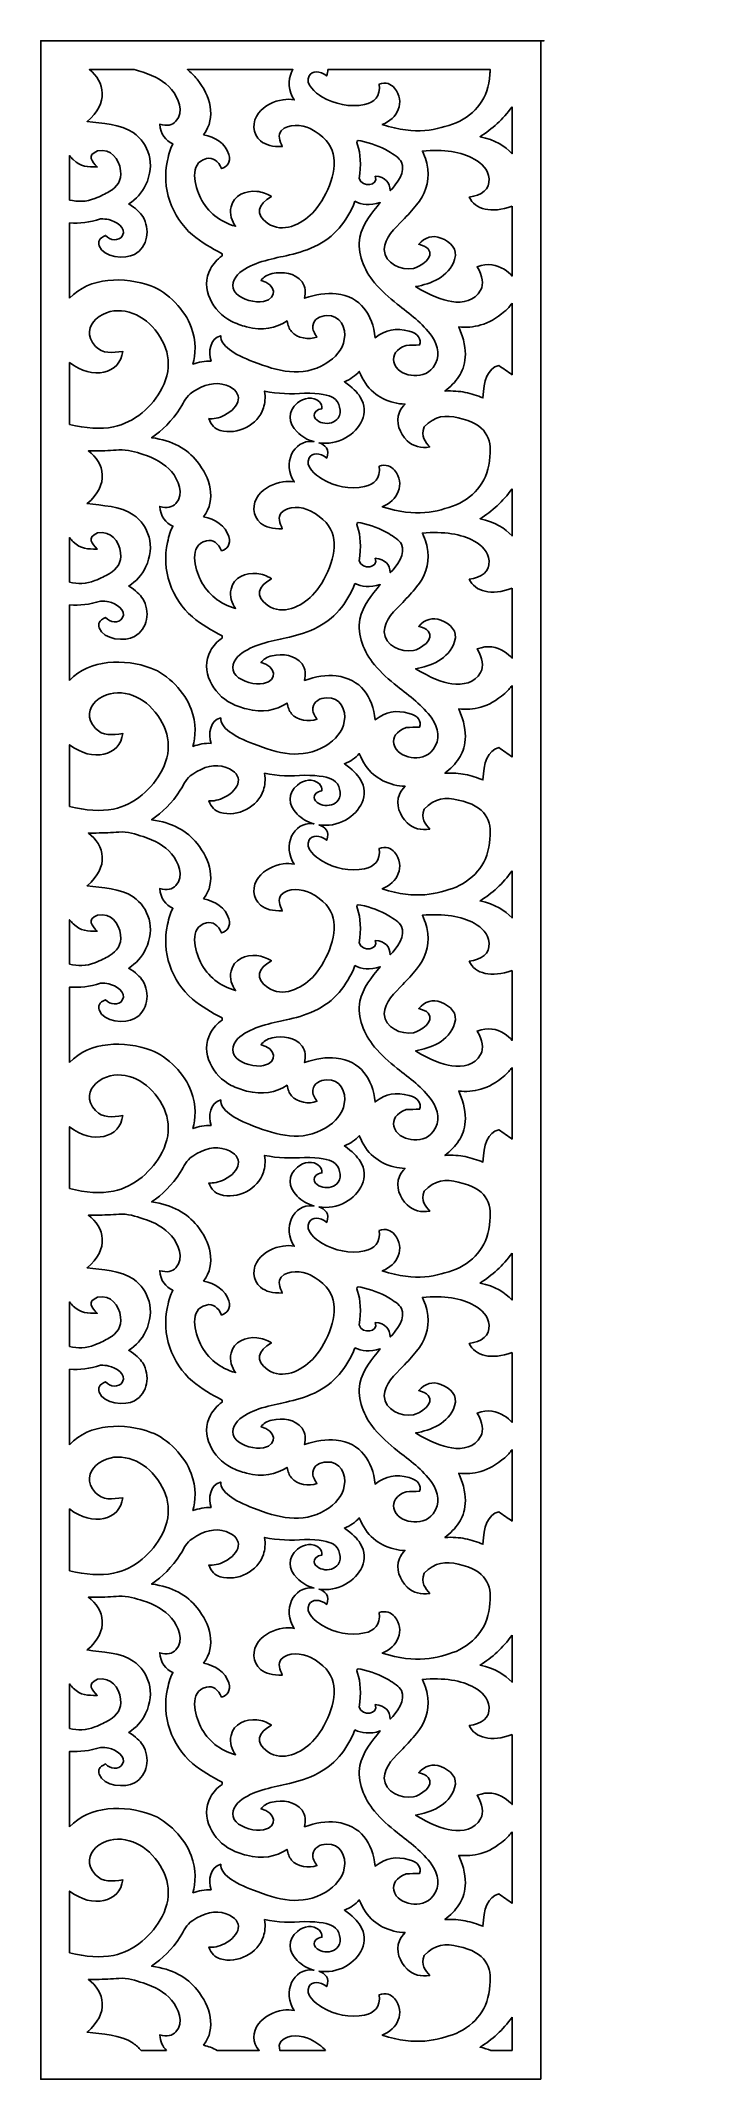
# Model space of a CAD drawing. Header units: centimetres. Extents: x -5.9 to -0.2, y -9 to 9.
import ezdxf

# ---------------------------------------------------------------- set-up
doc = ezdxf.new("R2010")
doc.units = ezdxf.units.CM
doc.header["$MEASUREMENT"] = 0
doc.layers.add('layer 1', color=7, linetype='Continuous')

msp = doc.modelspace()

# ---------------------------------------------------------------- linework, layer by layer
at = {"layer": 'layer 1', "color": 250}
for points, knots in [([(-1.52756, -9.00021), (-1.52756, -9.00021), (-1.52756, 9.00077), (-1.52756, 9.00077), (-1.52756, 9.00077), (-1.7715, 9.00077), (-0.18272, 9.00077), (-5.9429, 9.00077), (-5.9429, 9.00077), (-5.9429, 9.00077), (-5.9429, -9.00021), (-5.9429, -9.00021), (-5.9429, -9.00021), (-4.22432, -9.00021), (-2.31155, -9.00021), (-1.52756, -9.00021)], [0, 0, 0, 0, 0.2, 0.2, 0.2, 0.2, 0.4, 0.4, 0.4, 0.4, 0.6, 0.6, 0.6, 0.6, 1, 1, 1, 1]), ([(-5.68817, 6.72639), (-5.51434, 6.91698), (-5.20029, 6.92036), (-4.96982, 6.83543), (-4.96982, 6.83543), (-4.82034, 6.78035), (-4.66905, 6.62164), (-4.6148, 6.47153), (-4.6148, 6.47153), (-4.57057, 6.34916), (-4.5738, 6.22481), (-4.59955, 6.14409), (-4.59955, 6.14409), (-4.54899, 6.16212), (-4.49624, 6.17358), (-4.43867, 6.17059), (-4.43867, 6.17059), (-4.46549, 6.2518), (-4.45024, 6.37331), (-4.3535, 6.39582), (-4.3535, 6.39582), (-4.3602, 6.31034), (-4.24035, 6.23241), (-4.06447, 6.16561), (-4.06447, 6.16561), (-3.85069, 6.08442), (-3.64076, 6.02155), (-3.42655, 6.15002), (-3.42655, 6.15002), (-3.34188, 6.2008), (-3.27925, 6.27446), (-3.26302, 6.36247), (-3.26302, 6.36247), (-3.24405, 6.46538), (-3.29899, 6.58129), (-3.41994, 6.57342), (-3.41994, 6.57342), (-3.47717, 6.5697), (-3.53144, 6.54651), (-3.54095, 6.48373), (-3.54095, 6.48373), (-3.5463, 6.44841), (-3.52779, 6.41607), (-3.50427, 6.38436), (-3.50427, 6.38436), (-3.5744, 6.35729), (-3.67994, 6.37326), (-3.72897, 6.43235), (-3.72897, 6.43235), (-3.74987, 6.45753), (-3.76146, 6.48946), (-3.76809, 6.52633), (-3.76809, 6.52633), (-3.86851, 6.46196), (-3.98486, 6.43741), (-4.12591, 6.47459), (-4.12591, 6.47459), (-4.17275, 6.48693), (-4.21852, 6.50313), (-4.26071, 6.52461), (-4.26071, 6.52461), (-4.42339, 6.6074), (-4.53851, 6.81225), (-4.44483, 6.98806), (-4.44483, 6.98806), (-4.42127, 7.03227), (-4.38585, 7.06997), (-4.34244, 7.10067), (-4.34244, 7.10067), (-4.34244, 7.10734), (-4.34244, 7.11401), (-4.34244, 7.12068), (-4.34244, 7.12068), (-4.43436, 7.16923), (-4.5249, 7.21971), (-4.60356, 7.28672), (-4.60356, 7.28672), (-4.78953, 7.44517), (-4.87841, 7.70496), (-4.82423, 7.94449), (-4.82423, 7.94449), (-4.81067, 8.00444), (-4.79683, 8.05276), (-4.77681, 8.08971), (-4.77681, 8.08971), (-4.83941, 8.11749), (-4.88753, 8.1767), (-4.89231, 8.26288), (-4.89231, 8.26288), (-4.82994, 8.24466), (-4.78042, 8.25498), (-4.75002, 8.28937), (-4.75002, 8.28937), (-4.67639, 8.3727), (-4.7268, 8.49783), (-4.78902, 8.57018), (-4.78902, 8.57018), (-4.84961, 8.64065), (-4.93533, 8.68959), (-5.04012, 8.72218), (-5.04012, 8.72218), (-5.06554, 8.73016), (-5.09194, 8.7388), (-5.11921, 8.74604), (-5.11921, 8.74604), (-5.11921, 8.74604), (-5.51374, 8.74604), (-5.51374, 8.74604), (-5.51374, 8.74604), (-5.37859, 8.64043), (-5.33866, 8.44831), (-5.53411, 8.28812), (-5.53411, 8.28812), (-5.40167, 8.2694), (-5.23884, 8.26729), (-5.12698, 8.18948), (-5.12698, 8.18948), (-4.98872, 8.09332), (-4.92878, 7.91315), (-5.0169, 7.72688), (-5.0169, 7.72688), (-5.05006, 7.65679), (-5.10119, 7.6021), (-5.16675, 7.55978), (-5.16675, 7.55978), (-5.10579, 7.52319), (-5.067, 7.48591), (-5.043, 7.44816), (-5.043, 7.44816), (-4.97397, 7.33959), (-4.99776, 7.17996), (-5.11442, 7.11448), (-5.11442, 7.11448), (-5.19606, 7.06866), (-5.3926, 7.08318), (-5.42729, 7.19083), (-5.42729, 7.19083), (-5.43852, 7.22567), (-5.4301, 7.25665), (-5.3706, 7.28161), (-5.3706, 7.28161), (-5.33406, 7.23544), (-5.25412, 7.2284), (-5.2242, 7.27659), (-5.2242, 7.27659), (-5.17804, 7.35094), (-5.28364, 7.40742), (-5.34276, 7.4211), (-5.34276, 7.4211), (-5.36431, 7.42608), (-5.38805, 7.42832), (-5.41438, 7.42733), (-5.41438, 7.42733), (-5.5106, 7.39674), (-5.60115, 7.38698), (-5.68817, 7.39269), (-5.68817, 7.39269), (-5.68817, 7.39269), (-5.68817, 6.72639), (-5.68817, 6.72639)], [0, 0, 0, 0, 0.02439024, 0.02439024, 0.02439024, 0.02439024, 0.04878049, 0.04878049, 0.04878049, 0.04878049, 0.07317073, 0.07317073, 0.07317073, 0.07317073, 0.09756098, 0.09756098, 0.09756098, 0.09756098, 0.12195122, 0.12195122, 0.12195122, 0.12195122, 0.14634146, 0.14634146, 0.14634146, 0.14634146, 0.17073171, 0.17073171, 0.17073171, 0.17073171, 0.19512195, 0.19512195, 0.19512195, 0.19512195, 0.2195122, 0.2195122, 0.2195122, 0.2195122, 0.24390244, 0.24390244, 0.24390244, 0.24390244, 0.26829268, 0.26829268, 0.26829268, 0.26829268, 0.29268293, 0.29268293, 0.29268293, 0.29268293, 0.31707317, 0.31707317, 0.31707317, 0.31707317, 0.34146341, 0.34146341, 0.34146341, 0.34146341, 0.36585366, 0.36585366, 0.36585366, 0.36585366, 0.3902439, 0.3902439, 0.3902439, 0.3902439, 0.41463415, 0.41463415, 0.41463415, 0.41463415, 0.43902439, 0.43902439, 0.43902439, 0.43902439, 0.46341463, 0.46341463, 0.46341463, 0.46341463, 0.48780488, 0.48780488, 0.48780488, 0.48780488, 0.51219512, 0.51219512, 0.51219512, 0.51219512, 0.53658537, 0.53658537, 0.53658537, 0.53658537, 0.56097561, 0.56097561, 0.56097561, 0.56097561, 0.58536585, 0.58536585, 0.58536585, 0.58536585, 0.6097561, 0.6097561, 0.6097561, 0.6097561, 0.63414634, 0.63414634, 0.63414634, 0.63414634, 0.65853659, 0.65853659, 0.65853659, 0.65853659, 0.68292683, 0.68292683, 0.68292683, 0.68292683, 0.70731707, 0.70731707, 0.70731707, 0.70731707, 0.73170732, 0.73170732, 0.73170732, 0.73170732, 0.75609756, 0.75609756, 0.75609756, 0.75609756, 0.7804878, 0.7804878, 0.7804878, 0.7804878, 0.80487805, 0.80487805, 0.80487805, 0.80487805, 0.82926829, 0.82926829, 0.82926829, 0.82926829, 0.85365854, 0.85365854, 0.85365854, 0.85365854, 0.87804878, 0.87804878, 0.87804878, 0.87804878, 0.90243902, 0.90243902, 0.90243902, 0.90243902, 0.92682927, 0.92682927, 0.92682927, 0.92682927, 0.95121951, 0.95121951, 0.95121951, 0.95121951, 1, 1, 1, 1]), ([(-4.50538, 8.1714), (-4.40388, 8.15087), (-4.31163, 8.09389), (-4.28247, 7.99678), (-4.28247, 7.99678), (-4.26162, 7.92736), (-4.30059, 7.88438), (-4.34642, 7.87136), (-4.34642, 7.87136), (-4.37735, 7.93993), (-4.42272, 7.97388), (-4.48119, 7.95975), (-4.48119, 7.95975), (-4.63957, 7.92148), (-4.58287, 7.71378), (-4.53258, 7.6134), (-4.53258, 7.6134), (-4.46767, 7.4838), (-4.36254, 7.4027), (-4.22346, 7.36256), (-4.22346, 7.36256), (-4.25712, 7.40336), (-4.27589, 7.472), (-4.26325, 7.5337), (-4.26325, 7.5337), (-4.24182, 7.63829), (-4.13088, 7.67959), (-4.03471, 7.6704), (-4.03471, 7.6704), (-3.99004, 7.66614), (-3.94731, 7.65025), (-3.90613, 7.62504), (-3.90613, 7.62504), (-4.02778, 7.55631), (-4.05554, 7.47029), (-3.93881, 7.38853), (-3.93881, 7.38853), (-3.80964, 7.29805), (-3.64258, 7.37833), (-3.54479, 7.47865), (-3.54479, 7.47865), (-3.43098, 7.59541), (-3.31831, 7.83978), (-3.36031, 8.00205), (-3.36031, 8.00205), (-3.38189, 8.08544), (-3.44249, 8.16196), (-3.56416, 8.22495), (-3.56416, 8.22495), (-3.63337, 8.26078), (-3.76257, 8.27206), (-3.8199, 8.20678), (-3.8199, 8.20678), (-3.85441, 8.16748), (-3.83036, 8.11606), (-3.81146, 8.06571), (-3.81146, 8.06571), (-3.89256, 8.06445), (-3.95873, 8.07886), (-4.00304, 8.11623), (-4.00304, 8.11623), (-4.07623, 8.17797), (-4.07875, 8.28929), (-4.02042, 8.36194), (-4.02042, 8.36194), (-3.96807, 8.42712), (-3.88508, 8.4687), (-3.80317, 8.4806), (-3.80317, 8.4806), (-3.77036, 8.48538), (-3.73754, 8.48508), (-3.70473, 8.47884), (-3.70473, 8.47884), (-3.7591, 8.55586), (-3.76208, 8.65154), (-3.72815, 8.72462), (-3.72815, 8.72462), (-3.72472, 8.73201), (-3.72091, 8.73916), (-3.71674, 8.74604), (-3.71674, 8.74604), (-3.71674, 8.74604), (-4.64895, 8.74604), (-4.64895, 8.74604), (-4.64895, 8.74604), (-4.61674, 8.72075), (-4.58822, 8.69226), (-4.56303, 8.66089), (-4.56303, 8.66089), (-4.4473, 8.51677), (-4.38925, 8.32517), (-4.50538, 8.1714)], [0, 0, 0, 0, 0.04166667, 0.04166667, 0.04166667, 0.04166667, 0.08333333, 0.08333333, 0.08333333, 0.08333333, 0.125, 0.125, 0.125, 0.125, 0.16666667, 0.16666667, 0.16666667, 0.16666667, 0.20833333, 0.20833333, 0.20833333, 0.20833333, 0.25, 0.25, 0.25, 0.25, 0.29166667, 0.29166667, 0.29166667, 0.29166667, 0.33333333, 0.33333333, 0.33333333, 0.33333333, 0.375, 0.375, 0.375, 0.375, 0.41666667, 0.41666667, 0.41666667, 0.41666667, 0.45833333, 0.45833333, 0.45833333, 0.45833333, 0.5, 0.5, 0.5, 0.5, 0.54166667, 0.54166667, 0.54166667, 0.54166667, 0.58333333, 0.58333333, 0.58333333, 0.58333333, 0.625, 0.625, 0.625, 0.625, 0.66666667, 0.66666667, 0.66666667, 0.66666667, 0.70833333, 0.70833333, 0.70833333, 0.70833333, 0.75, 0.75, 0.75, 0.75, 0.79166667, 0.79166667, 0.79166667, 0.79166667, 0.83333333, 0.83333333, 0.83333333, 0.83333333, 0.875, 0.875, 0.875, 0.875, 0.91666667, 0.91666667, 0.91666667, 0.91666667, 1, 1, 1, 1]), ([(-3.40944, 8.74604), (-3.40757, 8.72979), (-3.41014, 8.71108), (-3.41839, 8.6897), (-3.41839, 8.6897), (-3.48132, 8.73968), (-3.54976, 8.73584), (-3.5737, 8.69258), (-3.5737, 8.69258), (-3.61599, 8.61614), (-3.51664, 8.54071), (-3.46102, 8.50686), (-3.46102, 8.50686), (-3.35076, 8.43975), (-3.21228, 8.41074), (-3.08525, 8.4378), (-3.08525, 8.4378), (-2.99614, 8.45678), (-2.94394, 8.50889), (-2.95484, 8.61764), (-2.95484, 8.61764), (-2.89586, 8.63836), (-2.85, 8.61997), (-2.81991, 8.58315), (-2.81991, 8.58315), (-2.72036, 8.46137), (-2.79565, 8.31102), (-2.92808, 8.26085), (-2.92808, 8.26085), (-2.62519, 8.16279), (-2.44745, 8.21491), (-2.27694, 8.27572), (-2.27694, 8.27572), (-2.10045, 8.35774), (-1.99066, 8.49198), (-1.97838, 8.70253), (-1.97838, 8.70253), (-1.97664, 8.71729), (-1.9755, 8.73181), (-1.97507, 8.74604), (-1.97507, 8.74604), (-1.97507, 8.74604), (-3.40944, 8.74604), (-3.40944, 8.74604)], [0, 0, 0, 0, 0.08333333, 0.08333333, 0.08333333, 0.08333333, 0.16666667, 0.16666667, 0.16666667, 0.16666667, 0.25, 0.25, 0.25, 0.25, 0.33333333, 0.33333333, 0.33333333, 0.33333333, 0.41666667, 0.41666667, 0.41666667, 0.41666667, 0.5, 0.5, 0.5, 0.5, 0.58333333, 0.58333333, 0.58333333, 0.58333333, 0.66666667, 0.66666667, 0.66666667, 0.66666667, 0.75, 0.75, 0.75, 0.75, 0.83333333, 0.83333333, 0.83333333, 0.83333333, 1, 1, 1, 1]), ([(-1.78229, 8.41837), (-1.86273, 8.30535), (-1.95926, 8.22183), (-2.0642, 8.15375), (-2.0642, 8.15375), (-1.9305, 8.12568), (-1.84689, 8.06979), (-1.78229, 8.00333), (-1.78229, 8.00333), (-1.78229, 8.00333), (-1.78229, 8.41837), (-1.78229, 8.41837)], [0, 0, 0, 0, 0.25, 0.25, 0.25, 0.25, 0.5, 0.5, 0.5, 0.5, 1, 1, 1, 1]), ([(-2.99042, 7.80545), (-2.90269, 7.79941), (-2.85902, 7.7467), (-2.85789, 7.67829), (-2.85789, 7.67829), (-2.80172, 7.72895), (-2.71641, 7.85271), (-2.75836, 7.92905), (-2.75836, 7.92905), (-2.77988, 7.9682), (-2.82632, 7.99652), (-2.87146, 8.02338), (-2.87146, 8.02338), (-2.94636, 8.06796), (-3.02933, 8.09813), (-3.11825, 8.11753), (-3.11825, 8.11753), (-3.15513, 8.12558), (-3.15931, 8.11557), (-3.14696, 8.08316), (-3.14696, 8.08316), (-3.11749, 8.00584), (-3.11514, 7.90367), (-3.13191, 7.78396), (-3.13191, 7.78396), (-3.10321, 7.69811), (-2.95826, 7.71999), (-2.99042, 7.80545)], [0, 0, 0, 0, 0.125, 0.125, 0.125, 0.125, 0.25, 0.25, 0.25, 0.25, 0.375, 0.375, 0.375, 0.375, 0.5, 0.5, 0.5, 0.5, 0.625, 0.625, 0.625, 0.625, 0.75, 0.75, 0.75, 0.75, 1, 1, 1, 1]), ([(-5.68817, 7.59428), (-5.61739, 7.57798), (-5.54273, 7.576), (-5.46451, 7.60828), (-5.46451, 7.60828), (-5.41328, 7.62941), (-5.37186, 7.64879), (-5.33914, 7.66851), (-5.33914, 7.66851), (-5.26778, 7.7115), (-5.2274, 7.76592), (-5.23826, 7.85345), (-5.23826, 7.85345), (-5.25158, 7.96079), (-5.32216, 8.04902), (-5.44068, 8.02906), (-5.44068, 8.02906), (-5.543, 7.98584), (-5.48937, 7.93612), (-5.44492, 7.88679), (-5.44492, 7.88679), (-5.53143, 7.88679), (-5.5877, 7.88563), (-5.65627, 7.95093), (-5.65627, 7.95093), (-5.66705, 7.9612), (-5.67769, 7.97322), (-5.68817, 7.98745), (-5.68817, 7.98745), (-5.68817, 7.98745), (-5.68817, 7.59428), (-5.68817, 7.59428)], [0, 0, 0, 0, 0.11111111, 0.11111111, 0.11111111, 0.11111111, 0.22222222, 0.22222222, 0.22222222, 0.22222222, 0.33333333, 0.33333333, 0.33333333, 0.33333333, 0.44444444, 0.44444444, 0.44444444, 0.44444444, 0.55555556, 0.55555556, 0.55555556, 0.55555556, 0.66666667, 0.66666667, 0.66666667, 0.66666667, 0.77777778, 0.77777778, 0.77777778, 0.77777778, 1, 1, 1, 1]), ([(-1.78229, 7.54005), (-1.96735, 7.47306), (-2.10743, 7.51037), (-2.1606, 7.62037), (-2.1606, 7.62037), (-2.05136, 7.63484), (-1.97624, 7.68903), (-1.98548, 7.78167), (-1.98548, 7.78167), (-1.99389, 7.86602), (-2.04552, 7.91574), (-2.11583, 7.95607), (-2.11583, 7.95607), (-2.22861, 8.02076), (-2.38755, 8.04397), (-2.57418, 8.02719), (-2.57418, 8.02719), (-2.54433, 7.96382), (-2.5301, 7.91161), (-2.52535, 7.86617), (-2.52535, 7.86617), (-2.5132, 7.74988), (-2.55283, 7.63975), (-2.62436, 7.5516), (-2.62436, 7.5516), (-2.66351, 7.50334), (-2.70553, 7.45905), (-2.74675, 7.416), (-2.74675, 7.416), (-2.81282, 7.34699), (-2.91235, 7.26027), (-2.91018, 7.1568), (-2.91018, 7.1568), (-2.90762, 7.03437), (-2.76064, 6.97075), (-2.65296, 6.99016), (-2.65296, 6.99016), (-2.59183, 7.00119), (-2.4612, 7.09226), (-2.52301, 7.16197), (-2.52301, 7.16197), (-2.54132, 7.18261), (-2.57203, 7.19423), (-2.60537, 7.20395), (-2.60537, 7.20395), (-2.55134, 7.26526), (-2.48456, 7.28877), (-2.40965, 7.25842), (-2.40965, 7.25842), (-2.32693, 7.2249), (-2.2579, 7.16226), (-2.2889, 7.07001), (-2.2889, 7.07001), (-2.34272, 6.90988), (-2.50115, 6.85407), (-2.63343, 6.82975), (-2.63343, 6.82975), (-2.50463, 6.75087), (-2.4004, 6.7102), (-2.31417, 6.69755), (-2.31417, 6.69755), (-2.21804, 6.68343), (-2.10886, 6.70262), (-2.05934, 6.79748), (-2.05934, 6.79748), (-2.03038, 6.85295), (-2.04089, 6.92191), (-2.09084, 7.00438), (-2.09084, 7.00438), (-1.99453, 7.04105), (-1.9189, 7.02393), (-1.8526, 6.98255), (-1.8526, 6.98255), (-1.82315, 6.96417), (-1.79988, 6.94393), (-1.78229, 6.92244), (-1.78229, 6.92244), (-1.78229, 6.92244), (-1.78229, 7.54005), (-1.78229, 7.54005)], [0, 0, 0, 0, 0.04761905, 0.04761905, 0.04761905, 0.04761905, 0.0952381, 0.0952381, 0.0952381, 0.0952381, 0.14285714, 0.14285714, 0.14285714, 0.14285714, 0.19047619, 0.19047619, 0.19047619, 0.19047619, 0.23809524, 0.23809524, 0.23809524, 0.23809524, 0.28571429, 0.28571429, 0.28571429, 0.28571429, 0.33333333, 0.33333333, 0.33333333, 0.33333333, 0.38095238, 0.38095238, 0.38095238, 0.38095238, 0.42857143, 0.42857143, 0.42857143, 0.42857143, 0.47619048, 0.47619048, 0.47619048, 0.47619048, 0.52380952, 0.52380952, 0.52380952, 0.52380952, 0.57142857, 0.57142857, 0.57142857, 0.57142857, 0.61904762, 0.61904762, 0.61904762, 0.61904762, 0.66666667, 0.66666667, 0.66666667, 0.66666667, 0.71428571, 0.71428571, 0.71428571, 0.71428571, 0.76190476, 0.76190476, 0.76190476, 0.76190476, 0.80952381, 0.80952381, 0.80952381, 0.80952381, 0.85714286, 0.85714286, 0.85714286, 0.85714286, 0.9047619, 0.9047619, 0.9047619, 0.9047619, 1, 1, 1, 1]), ([(-3.16901, 7.5831), (-3.11119, 7.55125), (-3.03921, 7.54394), (-2.94653, 7.57251), (-2.94653, 7.57251), (-3.0175, 7.48163), (-3.10298, 7.38423), (-3.12485, 7.26747), (-3.12485, 7.26747), (-3.15156, 7.1248), (-3.09191, 6.98016), (-2.9957, 6.86361), (-2.9957, 6.86361), (-2.93821, 6.79394), (-2.86909, 6.73325), (-2.7968, 6.67502), (-2.7968, 6.67502), (-2.68904, 6.58822), (-2.56981, 6.50769), (-2.49071, 6.39194), (-2.49071, 6.39194), (-2.43108, 6.30469), (-2.41319, 6.20563), (-2.47826, 6.11693), (-2.47826, 6.11693), (-2.52762, 6.04964), (-2.60725, 6.03667), (-2.67368, 6.04674), (-2.67368, 6.04674), (-2.7412, 6.05696), (-2.8094, 6.09339), (-2.82532, 6.16581), (-2.82532, 6.16581), (-2.83724, 6.22007), (-2.80879, 6.27889), (-2.71626, 6.31046), (-2.71626, 6.31046), (-2.67712, 6.31188), (-2.63798, 6.3133), (-2.59884, 6.31473), (-2.59884, 6.31473), (-2.58317, 6.36616), (-2.60723, 6.41314), (-2.69093, 6.43564), (-2.69093, 6.43564), (-2.80915, 6.46741), (-2.8959, 6.45206), (-2.99165, 6.37877), (-2.99165, 6.37877), (-3.01304, 6.58472), (-3.11734, 6.74039), (-3.33437, 6.76638), (-3.33437, 6.76638), (-3.42144, 6.77681), (-3.51508, 6.76099), (-3.61332, 6.72679), (-3.61332, 6.72679), (-3.60437, 6.77798), (-3.60276, 6.82794), (-3.63603, 6.87208), (-3.63603, 6.87208), (-3.69719, 6.95324), (-3.80742, 6.96414), (-3.90038, 6.94415), (-3.90038, 6.94415), (-3.947, 6.93412), (-3.97848, 6.91339), (-3.99779, 6.88408), (-3.99779, 6.88408), (-3.87011, 6.85496), (-3.84372, 6.72616), (-3.97527, 6.69949), (-3.97527, 6.69949), (-4.04943, 6.68445), (-4.16524, 6.71536), (-4.21871, 6.76942), (-4.21871, 6.76942), (-4.27497, 6.82633), (-4.24101, 6.90879), (-4.18592, 6.95356), (-4.18592, 6.95356), (-4.07532, 7.04345), (-3.91166, 7.07268), (-3.77572, 7.10281), (-3.77572, 7.10281), (-3.69678, 7.1203), (-3.61194, 7.14261), (-3.52709, 7.18275), (-3.52709, 7.18275), (-3.35105, 7.26601), (-3.24133, 7.40072), (-3.16901, 7.5831)], [0, 0, 0, 0, 0.04166667, 0.04166667, 0.04166667, 0.04166667, 0.08333333, 0.08333333, 0.08333333, 0.08333333, 0.125, 0.125, 0.125, 0.125, 0.16666667, 0.16666667, 0.16666667, 0.16666667, 0.20833333, 0.20833333, 0.20833333, 0.20833333, 0.25, 0.25, 0.25, 0.25, 0.29166667, 0.29166667, 0.29166667, 0.29166667, 0.33333333, 0.33333333, 0.33333333, 0.33333333, 0.375, 0.375, 0.375, 0.375, 0.41666667, 0.41666667, 0.41666667, 0.41666667, 0.45833333, 0.45833333, 0.45833333, 0.45833333, 0.5, 0.5, 0.5, 0.5, 0.54166667, 0.54166667, 0.54166667, 0.54166667, 0.58333333, 0.58333333, 0.58333333, 0.58333333, 0.625, 0.625, 0.625, 0.625, 0.66666667, 0.66666667, 0.66666667, 0.66666667, 0.70833333, 0.70833333, 0.70833333, 0.70833333, 0.75, 0.75, 0.75, 0.75, 0.79166667, 0.79166667, 0.79166667, 0.79166667, 0.83333333, 0.83333333, 0.83333333, 0.83333333, 0.875, 0.875, 0.875, 0.875, 0.91666667, 0.91666667, 0.91666667, 0.91666667, 1, 1, 1, 1]), ([(-5.68817, 5.61335), (-5.54537, 5.57744), (-5.41523, 5.56809), (-5.30061, 5.5911), (-5.30061, 5.5911), (-5.11573, 5.62821), (-4.95781, 5.77006), (-4.87196, 5.93463), (-4.87196, 5.93463), (-4.77039, 6.12933), (-4.81442, 6.31648), (-4.96029, 6.47712), (-4.96029, 6.47712), (-5.08353, 6.61284), (-5.30388, 6.67802), (-5.45544, 6.54294), (-5.45544, 6.54294), (-5.52208, 6.48355), (-5.54226, 6.39444), (-5.45891, 6.30211), (-5.45891, 6.30211), (-5.39766, 6.23426), (-5.30935, 6.2446), (-5.21988, 6.25826), (-5.21988, 6.25826), (-5.23842, 6.06097), (-5.48649, 5.99958), (-5.68817, 6.15906), (-5.68817, 6.15906), (-5.68817, 6.15906), (-5.68817, 5.61335), (-5.68817, 5.61335)], [0, 0, 0, 0, 0.11111111, 0.11111111, 0.11111111, 0.11111111, 0.22222222, 0.22222222, 0.22222222, 0.22222222, 0.33333333, 0.33333333, 0.33333333, 0.33333333, 0.44444444, 0.44444444, 0.44444444, 0.44444444, 0.55555556, 0.55555556, 0.55555556, 0.55555556, 0.66666667, 0.66666667, 0.66666667, 0.66666667, 0.77777778, 0.77777778, 0.77777778, 0.77777778, 1, 1, 1, 1]), ([(-1.78229, 6.68315), (-1.79921, 6.65824), (-1.82086, 6.63416), (-1.84671, 6.61163), (-1.84671, 6.61163), (-1.99257, 6.4845), (-2.12494, 6.46258), (-2.253, 6.47427), (-2.253, 6.47427), (-2.15578, 6.25432), (-2.19655, 6.12345), (-2.25169, 6.03713), (-2.25169, 6.03713), (-2.28323, 5.98775), (-2.32579, 5.94376), (-2.37522, 5.90714), (-2.37522, 5.90714), (-2.30785, 5.91063), (-2.24474, 5.90638), (-2.19738, 5.89619), (-2.19738, 5.89619), (-2.14161, 5.88419), (-2.08792, 5.8669), (-2.039, 5.84756), (-2.039, 5.84756), (-2.03306, 5.99895), (-1.99812, 6.11018), (-1.89934, 6.13303), (-1.89934, 6.13303), (-1.86033, 6.10572), (-1.82131, 6.07841), (-1.78229, 6.0511), (-1.78229, 6.0511), (-1.78229, 6.0511), (-1.78229, 6.68315), (-1.78229, 6.68315)], [0, 0, 0, 0, 0.1, 0.1, 0.1, 0.1, 0.2, 0.2, 0.2, 0.2, 0.3, 0.3, 0.3, 0.3, 0.4, 0.4, 0.4, 0.4, 0.5, 0.5, 0.5, 0.5, 0.6, 0.6, 0.6, 0.6, 0.7, 0.7, 0.7, 0.7, 0.8, 0.8, 0.8, 0.8, 1, 1, 1, 1]), ([(-4.50538, 4.79703), (-4.40388, 4.7765), (-4.31163, 4.71952), (-4.28247, 4.62241), (-4.28247, 4.62241), (-4.26162, 4.55299), (-4.30059, 4.51001), (-4.34642, 4.49699), (-4.34642, 4.49699), (-4.37735, 4.56556), (-4.42272, 4.59951), (-4.48119, 4.58538), (-4.48119, 4.58538), (-4.63957, 4.54711), (-4.58287, 4.33941), (-4.53258, 4.23903), (-4.53258, 4.23903), (-4.46767, 4.10943), (-4.36254, 4.02833), (-4.22346, 3.98819), (-4.22346, 3.98819), (-4.25712, 4.02899), (-4.27589, 4.09763), (-4.26325, 4.15933), (-4.26325, 4.15933), (-4.24182, 4.26392), (-4.13088, 4.30522), (-4.03471, 4.29603), (-4.03471, 4.29603), (-3.99004, 4.29177), (-3.94731, 4.27588), (-3.90613, 4.25067), (-3.90613, 4.25067), (-4.02778, 4.18194), (-4.05554, 4.09592), (-3.93881, 4.01416), (-3.93881, 4.01416), (-3.80964, 3.92368), (-3.64258, 4.00396), (-3.54479, 4.10428), (-3.54479, 4.10428), (-3.43098, 4.22104), (-3.31831, 4.46541), (-3.36031, 4.62768), (-3.36031, 4.62768), (-3.38189, 4.71107), (-3.44249, 4.78759), (-3.56416, 4.85058), (-3.56416, 4.85058), (-3.63337, 4.88641), (-3.76257, 4.89769), (-3.8199, 4.83241), (-3.8199, 4.83241), (-3.85441, 4.79311), (-3.83036, 4.74169), (-3.81146, 4.69134), (-3.81146, 4.69134), (-3.89256, 4.69008), (-3.95873, 4.70449), (-4.00304, 4.74186), (-4.00304, 4.74186), (-4.07623, 4.8036), (-4.07875, 4.91492), (-4.02042, 4.98757), (-4.02042, 4.98757), (-3.96807, 5.05276), (-3.88508, 5.09433), (-3.80317, 5.10624), (-3.80317, 5.10624), (-3.77036, 5.11101), (-3.73754, 5.11071), (-3.70473, 5.10447), (-3.70473, 5.10447), (-3.7591, 5.18149), (-3.76208, 5.27717), (-3.72815, 5.35025), (-3.72815, 5.35025), (-3.69551, 5.42054), (-3.62873, 5.46993), (-3.54068, 5.46172), (-3.54068, 5.46172), (-3.53775, 5.46145), (-3.53483, 5.46112), (-3.53191, 5.46075), (-3.53191, 5.46075), (-3.58795, 5.4762), (-3.63987, 5.50489), (-3.68045, 5.54678), (-3.68045, 5.54678), (-3.75737, 5.6262), (-3.76669, 5.7295), (-3.67715, 5.80293), (-3.67715, 5.80293), (-3.62175, 5.84837), (-3.5395, 5.8659), (-3.48297, 5.81227), (-3.48297, 5.81227), (-3.46616, 5.79632), (-3.45866, 5.77615), (-3.46045, 5.75175), (-3.46045, 5.75175), (-3.48225, 5.74853), (-3.50256, 5.74213), (-3.51438, 5.7281), (-3.51438, 5.7281), (-3.55583, 5.67889), (-3.49846, 5.63582), (-3.454, 5.62567), (-3.454, 5.62567), (-3.40242, 5.61389), (-3.34496, 5.62911), (-3.31722, 5.66937), (-3.31722, 5.66937), (-3.2811, 5.72178), (-3.30538, 5.81434), (-3.35835, 5.84646), (-3.35835, 5.84646), (-3.40089, 5.87226), (-3.47723, 5.88892), (-3.61561, 5.88881), (-3.61561, 5.88881), (-3.73285, 5.88004), (-3.85008, 5.88184), (-3.96731, 5.90691), (-3.96731, 5.90691), (-3.95849, 5.84792), (-3.96315, 5.79941), (-3.97695, 5.75802), (-3.97695, 5.75802), (-4.02718, 5.60747), (-4.20506, 5.51608), (-4.35784, 5.56032), (-4.35784, 5.56032), (-4.40459, 5.57385), (-4.44035, 5.60583), (-4.45882, 5.66408), (-4.45882, 5.66408), (-4.42329, 5.65868), (-4.36916, 5.6695), (-4.3204, 5.69431), (-4.3204, 5.69431), (-4.18463, 5.76338), (-4.13867, 5.89791), (-4.30675, 5.95846), (-4.30675, 5.95846), (-4.40495, 5.99385), (-4.50315, 5.96514), (-4.60135, 5.89935), (-4.60135, 5.89935), (-4.66457, 5.85699), (-4.67183, 5.81905), (-4.71194, 5.75612), (-4.71194, 5.75612), (-4.78482, 5.64177), (-4.87163, 5.56126), (-4.9646, 5.4957), (-4.9646, 5.4957), (-4.77923, 5.47052), (-4.65094, 5.39598), (-4.56303, 5.28652), (-4.56303, 5.28652), (-4.4473, 5.1424), (-4.38925, 4.9508), (-4.50538, 4.79703)], [0, 0, 0, 0, 0.02380952, 0.02380952, 0.02380952, 0.02380952, 0.04761905, 0.04761905, 0.04761905, 0.04761905, 0.07142857, 0.07142857, 0.07142857, 0.07142857, 0.0952381, 0.0952381, 0.0952381, 0.0952381, 0.11904762, 0.11904762, 0.11904762, 0.11904762, 0.14285714, 0.14285714, 0.14285714, 0.14285714, 0.16666667, 0.16666667, 0.16666667, 0.16666667, 0.19047619, 0.19047619, 0.19047619, 0.19047619, 0.21428571, 0.21428571, 0.21428571, 0.21428571, 0.23809524, 0.23809524, 0.23809524, 0.23809524, 0.26190476, 0.26190476, 0.26190476, 0.26190476, 0.28571429, 0.28571429, 0.28571429, 0.28571429, 0.30952381, 0.30952381, 0.30952381, 0.30952381, 0.33333333, 0.33333333, 0.33333333, 0.33333333, 0.35714286, 0.35714286, 0.35714286, 0.35714286, 0.38095238, 0.38095238, 0.38095238, 0.38095238, 0.4047619, 0.4047619, 0.4047619, 0.4047619, 0.42857143, 0.42857143, 0.42857143, 0.42857143, 0.45238095, 0.45238095, 0.45238095, 0.45238095, 0.47619048, 0.47619048, 0.47619048, 0.47619048, 0.5, 0.5, 0.5, 0.5, 0.52380952, 0.52380952, 0.52380952, 0.52380952, 0.54761905, 0.54761905, 0.54761905, 0.54761905, 0.57142857, 0.57142857, 0.57142857, 0.57142857, 0.5952381, 0.5952381, 0.5952381, 0.5952381, 0.61904762, 0.61904762, 0.61904762, 0.61904762, 0.64285714, 0.64285714, 0.64285714, 0.64285714, 0.66666667, 0.66666667, 0.66666667, 0.66666667, 0.69047619, 0.69047619, 0.69047619, 0.69047619, 0.71428571, 0.71428571, 0.71428571, 0.71428571, 0.73809524, 0.73809524, 0.73809524, 0.73809524, 0.76190476, 0.76190476, 0.76190476, 0.76190476, 0.78571429, 0.78571429, 0.78571429, 0.78571429, 0.80952381, 0.80952381, 0.80952381, 0.80952381, 0.83333333, 0.83333333, 0.83333333, 0.83333333, 0.85714286, 0.85714286, 0.85714286, 0.85714286, 0.88095238, 0.88095238, 0.88095238, 0.88095238, 0.9047619, 0.9047619, 0.9047619, 0.9047619, 0.92857143, 0.92857143, 0.92857143, 0.92857143, 0.95238095, 0.95238095, 0.95238095, 0.95238095, 1, 1, 1, 1]), ([(-3.48948, 5.45169), (-3.43127, 5.43332), (-3.38915, 5.39112), (-3.41839, 5.31533), (-3.41839, 5.31533), (-3.48132, 5.36531), (-3.54976, 5.36147), (-3.5737, 5.31821), (-3.5737, 5.31821), (-3.61599, 5.24177), (-3.51664, 5.16634), (-3.46102, 5.13249), (-3.46102, 5.13249), (-3.35076, 5.06538), (-3.21228, 5.03637), (-3.08525, 5.06343), (-3.08525, 5.06343), (-2.99614, 5.08241), (-2.94394, 5.13452), (-2.95484, 5.24327), (-2.95484, 5.24327), (-2.89586, 5.26399), (-2.85, 5.2456), (-2.81991, 5.20878), (-2.81991, 5.20878), (-2.72036, 5.087), (-2.79565, 4.93665), (-2.92808, 4.88648), (-2.92808, 4.88648), (-2.62519, 4.78842), (-2.44745, 4.84054), (-2.27694, 4.90135), (-2.27694, 4.90135), (-2.10045, 4.98337), (-1.99066, 5.11761), (-1.97838, 5.32816), (-1.97838, 5.32816), (-1.95962, 5.48732), (-2.01106, 5.61801), (-2.25663, 5.67001), (-2.25663, 5.67001), (-2.36358, 5.69975), (-2.46606, 5.68932), (-2.55873, 5.59051), (-2.55873, 5.59051), (-2.58977, 5.50435), (-2.54724, 5.46022), (-2.50904, 5.41362), (-2.50904, 5.41362), (-2.58647, 5.40135), (-2.65367, 5.4171), (-2.7076, 5.46916), (-2.7076, 5.46916), (-2.77425, 5.53349), (-2.81367, 5.63052), (-2.77691, 5.72055), (-2.77691, 5.72055), (-2.76585, 5.74762), (-2.7483, 5.77134), (-2.72594, 5.79198), (-2.72594, 5.79198), (-2.75963, 5.7928), (-2.79284, 5.79719), (-2.82484, 5.8055), (-2.82484, 5.8055), (-2.96153, 5.84099), (-3.06945, 5.92293), (-3.13068, 6.0803), (-3.13068, 6.0803), (-3.16629, 6.04198), (-3.20968, 6.01144), (-3.26247, 5.9903), (-3.26247, 5.9903), (-3.19262, 5.94121), (-3.14867, 5.8963), (-3.1223, 5.85422), (-3.1223, 5.85422), (-3.03473, 5.71446), (-3.12405, 5.567), (-3.25233, 5.49334), (-3.25233, 5.49334), (-3.3225, 5.45305), (-3.40829, 5.43922), (-3.48948, 5.45169)], [0, 0, 0, 0, 0.04545455, 0.04545455, 0.04545455, 0.04545455, 0.09090909, 0.09090909, 0.09090909, 0.09090909, 0.13636364, 0.13636364, 0.13636364, 0.13636364, 0.18181818, 0.18181818, 0.18181818, 0.18181818, 0.22727273, 0.22727273, 0.22727273, 0.22727273, 0.27272727, 0.27272727, 0.27272727, 0.27272727, 0.31818182, 0.31818182, 0.31818182, 0.31818182, 0.36363636, 0.36363636, 0.36363636, 0.36363636, 0.40909091, 0.40909091, 0.40909091, 0.40909091, 0.45454545, 0.45454545, 0.45454545, 0.45454545, 0.5, 0.5, 0.5, 0.5, 0.54545455, 0.54545455, 0.54545455, 0.54545455, 0.59090909, 0.59090909, 0.59090909, 0.59090909, 0.63636364, 0.63636364, 0.63636364, 0.63636364, 0.68181818, 0.68181818, 0.68181818, 0.68181818, 0.72727273, 0.72727273, 0.72727273, 0.72727273, 0.77272727, 0.77272727, 0.77272727, 0.77272727, 0.81818182, 0.81818182, 0.81818182, 0.81818182, 0.86363636, 0.86363636, 0.86363636, 0.86363636, 0.90909091, 0.90909091, 0.90909091, 0.90909091, 1, 1, 1, 1]), ([(-5.68817, 3.35202), (-5.51434, 3.54261), (-5.20029, 3.54599), (-4.96982, 3.46106), (-4.96982, 3.46106), (-4.82034, 3.40598), (-4.66905, 3.24727), (-4.6148, 3.09716), (-4.6148, 3.09716), (-4.57057, 2.97479), (-4.5738, 2.85044), (-4.59955, 2.76972), (-4.59955, 2.76972), (-4.54899, 2.78775), (-4.49624, 2.79921), (-4.43867, 2.79622), (-4.43867, 2.79622), (-4.46549, 2.87743), (-4.45024, 2.99894), (-4.3535, 3.02145), (-4.3535, 3.02145), (-4.3602, 2.93597), (-4.24035, 2.85804), (-4.06447, 2.79124), (-4.06447, 2.79124), (-3.85069, 2.71005), (-3.64076, 2.64718), (-3.42655, 2.77565), (-3.42655, 2.77565), (-3.34188, 2.82643), (-3.27925, 2.90009), (-3.26302, 2.9881), (-3.26302, 2.9881), (-3.24405, 3.09101), (-3.29899, 3.20692), (-3.41994, 3.19905), (-3.41994, 3.19905), (-3.47717, 3.19533), (-3.53144, 3.17214), (-3.54095, 3.10936), (-3.54095, 3.10936), (-3.5463, 3.07404), (-3.52779, 3.0417), (-3.50427, 3.00999), (-3.50427, 3.00999), (-3.5744, 2.98292), (-3.67994, 2.99889), (-3.72897, 3.05798), (-3.72897, 3.05798), (-3.74987, 3.08316), (-3.76146, 3.11509), (-3.76809, 3.15196), (-3.76809, 3.15196), (-3.86851, 3.08759), (-3.98486, 3.06304), (-4.12591, 3.10022), (-4.12591, 3.10022), (-4.17275, 3.11256), (-4.21852, 3.12876), (-4.26071, 3.15024), (-4.26071, 3.15024), (-4.42339, 3.23303), (-4.53851, 3.43788), (-4.44483, 3.61369), (-4.44483, 3.61369), (-4.42127, 3.6579), (-4.38585, 3.6956), (-4.34244, 3.7263), (-4.34244, 3.7263), (-4.34244, 3.73297), (-4.34244, 3.73964), (-4.34244, 3.74631), (-4.34244, 3.74631), (-4.43436, 3.79486), (-4.5249, 3.84534), (-4.60356, 3.91235), (-4.60356, 3.91235), (-4.78953, 4.0708), (-4.87841, 4.33059), (-4.82423, 4.57012), (-4.82423, 4.57012), (-4.81067, 4.63007), (-4.79683, 4.67839), (-4.77681, 4.71534), (-4.77681, 4.71534), (-4.83941, 4.74312), (-4.88753, 4.80233), (-4.89231, 4.88851), (-4.89231, 4.88851), (-4.82994, 4.87029), (-4.78042, 4.88061), (-4.75002, 4.91501), (-4.75002, 4.91501), (-4.67639, 4.99833), (-4.7268, 5.12346), (-4.78902, 5.19581), (-4.78902, 5.19581), (-4.84961, 5.26628), (-4.93533, 5.31522), (-5.04012, 5.34781), (-5.04012, 5.34781), (-5.10548, 5.36833), (-5.1773, 5.3932), (-5.2537, 5.3875), (-5.2537, 5.3875), (-5.31742, 5.38275), (-5.3842, 5.37978), (-5.45276, 5.37885), (-5.45276, 5.37885), (-5.47595, 5.37853), (-5.49934, 5.37845), (-5.52289, 5.37861), (-5.52289, 5.37861), (-5.38047, 5.27465), (-5.33431, 5.07751), (-5.53411, 4.91375), (-5.53411, 4.91375), (-5.40167, 4.89504), (-5.23884, 4.89292), (-5.12698, 4.81511), (-5.12698, 4.81511), (-4.98872, 4.71895), (-4.92878, 4.53878), (-5.0169, 4.35251), (-5.0169, 4.35251), (-5.05006, 4.28242), (-5.10119, 4.22773), (-5.16675, 4.18541), (-5.16675, 4.18541), (-5.10579, 4.14882), (-5.067, 4.11154), (-5.043, 4.07379), (-5.043, 4.07379), (-4.97397, 3.96522), (-4.99776, 3.80559), (-5.11442, 3.74011), (-5.11442, 3.74011), (-5.19606, 3.69429), (-5.3926, 3.70881), (-5.42729, 3.81646), (-5.42729, 3.81646), (-5.43852, 3.8513), (-5.4301, 3.88228), (-5.3706, 3.90724), (-5.3706, 3.90724), (-5.33406, 3.86107), (-5.25412, 3.85403), (-5.2242, 3.90222), (-5.2242, 3.90222), (-5.17804, 3.97657), (-5.28364, 4.03305), (-5.34276, 4.04673), (-5.34276, 4.04673), (-5.36431, 4.05171), (-5.38805, 4.05395), (-5.41438, 4.05296), (-5.41438, 4.05296), (-5.5106, 4.02237), (-5.60115, 4.01261), (-5.68817, 4.01833), (-5.68817, 4.01833), (-5.68817, 4.01833), (-5.68817, 3.35202), (-5.68817, 3.35202)], [0, 0, 0, 0, 0.02380952, 0.02380952, 0.02380952, 0.02380952, 0.04761905, 0.04761905, 0.04761905, 0.04761905, 0.07142857, 0.07142857, 0.07142857, 0.07142857, 0.0952381, 0.0952381, 0.0952381, 0.0952381, 0.11904762, 0.11904762, 0.11904762, 0.11904762, 0.14285714, 0.14285714, 0.14285714, 0.14285714, 0.16666667, 0.16666667, 0.16666667, 0.16666667, 0.19047619, 0.19047619, 0.19047619, 0.19047619, 0.21428571, 0.21428571, 0.21428571, 0.21428571, 0.23809524, 0.23809524, 0.23809524, 0.23809524, 0.26190476, 0.26190476, 0.26190476, 0.26190476, 0.28571429, 0.28571429, 0.28571429, 0.28571429, 0.30952381, 0.30952381, 0.30952381, 0.30952381, 0.33333333, 0.33333333, 0.33333333, 0.33333333, 0.35714286, 0.35714286, 0.35714286, 0.35714286, 0.38095238, 0.38095238, 0.38095238, 0.38095238, 0.4047619, 0.4047619, 0.4047619, 0.4047619, 0.42857143, 0.42857143, 0.42857143, 0.42857143, 0.45238095, 0.45238095, 0.45238095, 0.45238095, 0.47619048, 0.47619048, 0.47619048, 0.47619048, 0.5, 0.5, 0.5, 0.5, 0.52380952, 0.52380952, 0.52380952, 0.52380952, 0.54761905, 0.54761905, 0.54761905, 0.54761905, 0.57142857, 0.57142857, 0.57142857, 0.57142857, 0.5952381, 0.5952381, 0.5952381, 0.5952381, 0.61904762, 0.61904762, 0.61904762, 0.61904762, 0.64285714, 0.64285714, 0.64285714, 0.64285714, 0.66666667, 0.66666667, 0.66666667, 0.66666667, 0.69047619, 0.69047619, 0.69047619, 0.69047619, 0.71428571, 0.71428571, 0.71428571, 0.71428571, 0.73809524, 0.73809524, 0.73809524, 0.73809524, 0.76190476, 0.76190476, 0.76190476, 0.76190476, 0.78571429, 0.78571429, 0.78571429, 0.78571429, 0.80952381, 0.80952381, 0.80952381, 0.80952381, 0.83333333, 0.83333333, 0.83333333, 0.83333333, 0.85714286, 0.85714286, 0.85714286, 0.85714286, 0.88095238, 0.88095238, 0.88095238, 0.88095238, 0.9047619, 0.9047619, 0.9047619, 0.9047619, 0.92857143, 0.92857143, 0.92857143, 0.92857143, 0.95238095, 0.95238095, 0.95238095, 0.95238095, 1, 1, 1, 1]), ([(-1.78229, 5.044), (-1.86273, 4.93098), (-1.95926, 4.84746), (-2.0642, 4.77938), (-2.0642, 4.77938), (-1.9305, 4.75131), (-1.84689, 4.69542), (-1.78229, 4.62896), (-1.78229, 4.62896), (-1.78229, 4.62896), (-1.78229, 5.044), (-1.78229, 5.044)], [0, 0, 0, 0, 0.25, 0.25, 0.25, 0.25, 0.5, 0.5, 0.5, 0.5, 1, 1, 1, 1]), ([(-2.99042, 4.43108), (-2.90269, 4.42504), (-2.85902, 4.37233), (-2.85789, 4.30392), (-2.85789, 4.30392), (-2.80172, 4.35458), (-2.71641, 4.47834), (-2.75836, 4.55468), (-2.75836, 4.55468), (-2.77988, 4.59383), (-2.82632, 4.62215), (-2.87146, 4.64901), (-2.87146, 4.64901), (-2.94636, 4.69359), (-3.02933, 4.72376), (-3.11825, 4.74316), (-3.11825, 4.74316), (-3.15513, 4.75121), (-3.15931, 4.7412), (-3.14696, 4.70879), (-3.14696, 4.70879), (-3.11749, 4.63147), (-3.11514, 4.5293), (-3.13191, 4.40959), (-3.13191, 4.40959), (-3.10321, 4.32374), (-2.95826, 4.34562), (-2.99042, 4.43108)], [0, 0, 0, 0, 0.125, 0.125, 0.125, 0.125, 0.25, 0.25, 0.25, 0.25, 0.375, 0.375, 0.375, 0.375, 0.5, 0.5, 0.5, 0.5, 0.625, 0.625, 0.625, 0.625, 0.75, 0.75, 0.75, 0.75, 1, 1, 1, 1]), ([(-5.68817, 4.21991), (-5.61739, 4.20361), (-5.54273, 4.20163), (-5.46451, 4.23391), (-5.46451, 4.23391), (-5.41328, 4.25504), (-5.37186, 4.27442), (-5.33914, 4.29414), (-5.33914, 4.29414), (-5.26778, 4.33713), (-5.2274, 4.39155), (-5.23826, 4.47908), (-5.23826, 4.47908), (-5.25158, 4.58643), (-5.32216, 4.67465), (-5.44068, 4.65469), (-5.44068, 4.65469), (-5.543, 4.61147), (-5.48937, 4.56175), (-5.44492, 4.51242), (-5.44492, 4.51242), (-5.53143, 4.51242), (-5.5877, 4.51126), (-5.65627, 4.57656), (-5.65627, 4.57656), (-5.66705, 4.58683), (-5.67769, 4.59885), (-5.68817, 4.61308), (-5.68817, 4.61308), (-5.68817, 4.61308), (-5.68817, 4.21991), (-5.68817, 4.21991)], [0, 0, 0, 0, 0.11111111, 0.11111111, 0.11111111, 0.11111111, 0.22222222, 0.22222222, 0.22222222, 0.22222222, 0.33333333, 0.33333333, 0.33333333, 0.33333333, 0.44444444, 0.44444444, 0.44444444, 0.44444444, 0.55555556, 0.55555556, 0.55555556, 0.55555556, 0.66666667, 0.66666667, 0.66666667, 0.66666667, 0.77777778, 0.77777778, 0.77777778, 0.77777778, 1, 1, 1, 1]), ([(-1.78229, 4.16568), (-1.96735, 4.09869), (-2.10743, 4.136), (-2.1606, 4.246), (-2.1606, 4.246), (-2.05136, 4.26047), (-1.97624, 4.31466), (-1.98548, 4.4073), (-1.98548, 4.4073), (-1.99389, 4.49166), (-2.04552, 4.54138), (-2.11583, 4.58171), (-2.11583, 4.58171), (-2.22861, 4.64639), (-2.38755, 4.6696), (-2.57418, 4.65282), (-2.57418, 4.65282), (-2.54433, 4.58945), (-2.5301, 4.53724), (-2.52535, 4.4918), (-2.52535, 4.4918), (-2.5132, 4.37551), (-2.55283, 4.26538), (-2.62436, 4.17723), (-2.62436, 4.17723), (-2.66351, 4.12897), (-2.70553, 4.08468), (-2.74675, 4.04163), (-2.74675, 4.04163), (-2.81282, 3.97262), (-2.91235, 3.8859), (-2.91018, 3.78243), (-2.91018, 3.78243), (-2.90762, 3.66), (-2.76064, 3.59638), (-2.65296, 3.6158), (-2.65296, 3.6158), (-2.59183, 3.62682), (-2.4612, 3.71789), (-2.52301, 3.7876), (-2.52301, 3.7876), (-2.54132, 3.80825), (-2.57203, 3.81987), (-2.60537, 3.82958), (-2.60537, 3.82958), (-2.55134, 3.89089), (-2.48456, 3.9144), (-2.40965, 3.88405), (-2.40965, 3.88405), (-2.32693, 3.85053), (-2.2579, 3.78789), (-2.2889, 3.69564), (-2.2889, 3.69564), (-2.34272, 3.53551), (-2.50115, 3.4797), (-2.63343, 3.45539), (-2.63343, 3.45539), (-2.50463, 3.3765), (-2.4004, 3.33583), (-2.31417, 3.32318), (-2.31417, 3.32318), (-2.21804, 3.30906), (-2.10886, 3.32825), (-2.05934, 3.42311), (-2.05934, 3.42311), (-2.03038, 3.47858), (-2.04089, 3.54754), (-2.09084, 3.63001), (-2.09084, 3.63001), (-1.99453, 3.66668), (-1.9189, 3.64956), (-1.8526, 3.60818), (-1.8526, 3.60818), (-1.82315, 3.5898), (-1.79988, 3.56956), (-1.78229, 3.54807), (-1.78229, 3.54807), (-1.78229, 3.54807), (-1.78229, 4.16568), (-1.78229, 4.16568)], [0, 0, 0, 0, 0.04761905, 0.04761905, 0.04761905, 0.04761905, 0.0952381, 0.0952381, 0.0952381, 0.0952381, 0.14285714, 0.14285714, 0.14285714, 0.14285714, 0.19047619, 0.19047619, 0.19047619, 0.19047619, 0.23809524, 0.23809524, 0.23809524, 0.23809524, 0.28571429, 0.28571429, 0.28571429, 0.28571429, 0.33333333, 0.33333333, 0.33333333, 0.33333333, 0.38095238, 0.38095238, 0.38095238, 0.38095238, 0.42857143, 0.42857143, 0.42857143, 0.42857143, 0.47619048, 0.47619048, 0.47619048, 0.47619048, 0.52380952, 0.52380952, 0.52380952, 0.52380952, 0.57142857, 0.57142857, 0.57142857, 0.57142857, 0.61904762, 0.61904762, 0.61904762, 0.61904762, 0.66666667, 0.66666667, 0.66666667, 0.66666667, 0.71428571, 0.71428571, 0.71428571, 0.71428571, 0.76190476, 0.76190476, 0.76190476, 0.76190476, 0.80952381, 0.80952381, 0.80952381, 0.80952381, 0.85714286, 0.85714286, 0.85714286, 0.85714286, 0.9047619, 0.9047619, 0.9047619, 0.9047619, 1, 1, 1, 1]), ([(-3.16901, 4.20873), (-3.11119, 4.17688), (-3.03921, 4.16957), (-2.94653, 4.19814), (-2.94653, 4.19814), (-3.0175, 4.10726), (-3.10298, 4.00986), (-3.12485, 3.8931), (-3.12485, 3.8931), (-3.15156, 3.75043), (-3.09191, 3.60579), (-2.9957, 3.48924), (-2.9957, 3.48924), (-2.93821, 3.41957), (-2.86909, 3.35888), (-2.7968, 3.30065), (-2.7968, 3.30065), (-2.68904, 3.21385), (-2.56981, 3.13332), (-2.49071, 3.01757), (-2.49071, 3.01757), (-2.43108, 2.93032), (-2.41319, 2.83126), (-2.47826, 2.74256), (-2.47826, 2.74256), (-2.52762, 2.67527), (-2.60725, 2.6623), (-2.67368, 2.67237), (-2.67368, 2.67237), (-2.7412, 2.68259), (-2.8094, 2.71902), (-2.82532, 2.79144), (-2.82532, 2.79144), (-2.83724, 2.8457), (-2.80879, 2.90452), (-2.71626, 2.93609), (-2.71626, 2.93609), (-2.67712, 2.93751), (-2.63798, 2.93894), (-2.59884, 2.94036), (-2.59884, 2.94036), (-2.58317, 2.99179), (-2.60723, 3.03877), (-2.69093, 3.06127), (-2.69093, 3.06127), (-2.80915, 3.09304), (-2.8959, 3.07769), (-2.99165, 3.0044), (-2.99165, 3.0044), (-3.01304, 3.21035), (-3.11734, 3.36602), (-3.33437, 3.39201), (-3.33437, 3.39201), (-3.42144, 3.40244), (-3.51508, 3.38662), (-3.61332, 3.35242), (-3.61332, 3.35242), (-3.60437, 3.40361), (-3.60276, 3.45357), (-3.63603, 3.49771), (-3.63603, 3.49771), (-3.69719, 3.57887), (-3.80742, 3.58978), (-3.90038, 3.56978), (-3.90038, 3.56978), (-3.947, 3.55975), (-3.97848, 3.53902), (-3.99779, 3.50971), (-3.99779, 3.50971), (-3.87011, 3.48059), (-3.84372, 3.35179), (-3.97527, 3.32512), (-3.97527, 3.32512), (-4.04943, 3.31008), (-4.16524, 3.34099), (-4.21871, 3.39505), (-4.21871, 3.39505), (-4.27497, 3.45196), (-4.24101, 3.53442), (-4.18592, 3.57919), (-4.18592, 3.57919), (-4.07532, 3.66908), (-3.91166, 3.69831), (-3.77572, 3.72844), (-3.77572, 3.72844), (-3.69678, 3.74593), (-3.61194, 3.76824), (-3.52709, 3.80838), (-3.52709, 3.80838), (-3.35105, 3.89164), (-3.24133, 4.02635), (-3.16901, 4.20873)], [0, 0, 0, 0, 0.04166667, 0.04166667, 0.04166667, 0.04166667, 0.08333333, 0.08333333, 0.08333333, 0.08333333, 0.125, 0.125, 0.125, 0.125, 0.16666667, 0.16666667, 0.16666667, 0.16666667, 0.20833333, 0.20833333, 0.20833333, 0.20833333, 0.25, 0.25, 0.25, 0.25, 0.29166667, 0.29166667, 0.29166667, 0.29166667, 0.33333333, 0.33333333, 0.33333333, 0.33333333, 0.375, 0.375, 0.375, 0.375, 0.41666667, 0.41666667, 0.41666667, 0.41666667, 0.45833333, 0.45833333, 0.45833333, 0.45833333, 0.5, 0.5, 0.5, 0.5, 0.54166667, 0.54166667, 0.54166667, 0.54166667, 0.58333333, 0.58333333, 0.58333333, 0.58333333, 0.625, 0.625, 0.625, 0.625, 0.66666667, 0.66666667, 0.66666667, 0.66666667, 0.70833333, 0.70833333, 0.70833333, 0.70833333, 0.75, 0.75, 0.75, 0.75, 0.79166667, 0.79166667, 0.79166667, 0.79166667, 0.83333333, 0.83333333, 0.83333333, 0.83333333, 0.875, 0.875, 0.875, 0.875, 0.91666667, 0.91666667, 0.91666667, 0.91666667, 1, 1, 1, 1]), ([(-5.68817, 2.23898), (-5.54537, 2.20307), (-5.41523, 2.19372), (-5.30061, 2.21673), (-5.30061, 2.21673), (-5.11573, 2.25384), (-4.95781, 2.39569), (-4.87196, 2.56026), (-4.87196, 2.56026), (-4.77039, 2.75496), (-4.81442, 2.94211), (-4.96029, 3.10275), (-4.96029, 3.10275), (-5.08353, 3.23847), (-5.30388, 3.30365), (-5.45544, 3.16857), (-5.45544, 3.16857), (-5.52208, 3.10918), (-5.54226, 3.02007), (-5.45891, 2.92774), (-5.45891, 2.92774), (-5.39766, 2.85989), (-5.30935, 2.87023), (-5.21988, 2.88389), (-5.21988, 2.88389), (-5.23842, 2.6866), (-5.48649, 2.62521), (-5.68817, 2.78469), (-5.68817, 2.78469), (-5.68817, 2.78469), (-5.68817, 2.23898), (-5.68817, 2.23898)], [0, 0, 0, 0, 0.11111111, 0.11111111, 0.11111111, 0.11111111, 0.22222222, 0.22222222, 0.22222222, 0.22222222, 0.33333333, 0.33333333, 0.33333333, 0.33333333, 0.44444444, 0.44444444, 0.44444444, 0.44444444, 0.55555556, 0.55555556, 0.55555556, 0.55555556, 0.66666667, 0.66666667, 0.66666667, 0.66666667, 0.77777778, 0.77777778, 0.77777778, 0.77777778, 1, 1, 1, 1]), ([(-1.78229, 3.30878), (-1.79921, 3.28387), (-1.82086, 3.25979), (-1.84671, 3.23726), (-1.84671, 3.23726), (-1.99257, 3.11013), (-2.12494, 3.08821), (-2.253, 3.0999), (-2.253, 3.0999), (-2.15578, 2.87995), (-2.19655, 2.74908), (-2.25169, 2.66276), (-2.25169, 2.66276), (-2.28323, 2.61338), (-2.32579, 2.56939), (-2.37522, 2.53278), (-2.37522, 2.53278), (-2.30785, 2.53626), (-2.24474, 2.53201), (-2.19738, 2.52182), (-2.19738, 2.52182), (-2.14161, 2.50982), (-2.08792, 2.49253), (-2.039, 2.47319), (-2.039, 2.47319), (-2.03306, 2.62458), (-1.99812, 2.73581), (-1.89934, 2.75866), (-1.89934, 2.75866), (-1.86033, 2.73135), (-1.82131, 2.70404), (-1.78229, 2.67673), (-1.78229, 2.67673), (-1.78229, 2.67673), (-1.78229, 3.30878), (-1.78229, 3.30878)], [0, 0, 0, 0, 0.1, 0.1, 0.1, 0.1, 0.2, 0.2, 0.2, 0.2, 0.3, 0.3, 0.3, 0.3, 0.4, 0.4, 0.4, 0.4, 0.5, 0.5, 0.5, 0.5, 0.6, 0.6, 0.6, 0.6, 0.7, 0.7, 0.7, 0.7, 0.8, 0.8, 0.8, 0.8, 1, 1, 1, 1]), ([(-3.48948, 2.07732), (-3.43127, 2.05895), (-3.38915, 2.01675), (-3.41839, 1.94096), (-3.41839, 1.94096), (-3.48132, 1.99094), (-3.54976, 1.9871), (-3.5737, 1.94384), (-3.5737, 1.94384), (-3.61599, 1.8674), (-3.51664, 1.79197), (-3.46102, 1.75812), (-3.46102, 1.75812), (-3.35076, 1.69101), (-3.21228, 1.662), (-3.08525, 1.68906), (-3.08525, 1.68906), (-2.99614, 1.70804), (-2.94394, 1.76015), (-2.95484, 1.8689), (-2.95484, 1.8689), (-2.89586, 1.88962), (-2.85, 1.87123), (-2.81991, 1.83441), (-2.81991, 1.83441), (-2.72036, 1.71263), (-2.79565, 1.56228), (-2.92808, 1.51211), (-2.92808, 1.51211), (-2.62519, 1.41405), (-2.44745, 1.46617), (-2.27694, 1.52698), (-2.27694, 1.52698), (-2.10045, 1.60901), (-1.99066, 1.74324), (-1.97838, 1.95379), (-1.97838, 1.95379), (-1.95962, 2.11295), (-2.01106, 2.24364), (-2.25663, 2.29564), (-2.25663, 2.29564), (-2.36358, 2.32538), (-2.46606, 2.31495), (-2.55873, 2.21614), (-2.55873, 2.21614), (-2.58977, 2.12998), (-2.54724, 2.08585), (-2.50904, 2.03925), (-2.50904, 2.03925), (-2.58647, 2.02698), (-2.65367, 2.04273), (-2.7076, 2.09479), (-2.7076, 2.09479), (-2.77425, 2.15912), (-2.81367, 2.25615), (-2.77691, 2.34618), (-2.77691, 2.34618), (-2.76585, 2.37325), (-2.7483, 2.39697), (-2.72594, 2.41761), (-2.72594, 2.41761), (-2.75963, 2.41843), (-2.79284, 2.42282), (-2.82484, 2.43113), (-2.82484, 2.43113), (-2.96153, 2.46662), (-3.06945, 2.54856), (-3.13068, 2.70593), (-3.13068, 2.70593), (-3.16629, 2.66761), (-3.20968, 2.63707), (-3.26247, 2.61593), (-3.26247, 2.61593), (-3.19262, 2.56684), (-3.14867, 2.52193), (-3.1223, 2.47985), (-3.1223, 2.47985), (-3.03473, 2.34009), (-3.12405, 2.19263), (-3.25233, 2.11897), (-3.25233, 2.11897), (-3.3225, 2.07868), (-3.40829, 2.06485), (-3.48948, 2.07732)], [0, 0, 0, 0, 0.04545455, 0.04545455, 0.04545455, 0.04545455, 0.09090909, 0.09090909, 0.09090909, 0.09090909, 0.13636364, 0.13636364, 0.13636364, 0.13636364, 0.18181818, 0.18181818, 0.18181818, 0.18181818, 0.22727273, 0.22727273, 0.22727273, 0.22727273, 0.27272727, 0.27272727, 0.27272727, 0.27272727, 0.31818182, 0.31818182, 0.31818182, 0.31818182, 0.36363636, 0.36363636, 0.36363636, 0.36363636, 0.40909091, 0.40909091, 0.40909091, 0.40909091, 0.45454545, 0.45454545, 0.45454545, 0.45454545, 0.5, 0.5, 0.5, 0.5, 0.54545455, 0.54545455, 0.54545455, 0.54545455, 0.59090909, 0.59090909, 0.59090909, 0.59090909, 0.63636364, 0.63636364, 0.63636364, 0.63636364, 0.68181818, 0.68181818, 0.68181818, 0.68181818, 0.72727273, 0.72727273, 0.72727273, 0.72727273, 0.77272727, 0.77272727, 0.77272727, 0.77272727, 0.81818182, 0.81818182, 0.81818182, 0.81818182, 0.86363636, 0.86363636, 0.86363636, 0.86363636, 0.90909091, 0.90909091, 0.90909091, 0.90909091, 1, 1, 1, 1]), ([(-4.50538, 1.42266), (-4.40388, 1.40213), (-4.31163, 1.34515), (-4.28247, 1.24804), (-4.28247, 1.24804), (-4.26162, 1.17862), (-4.30059, 1.13564), (-4.34642, 1.12262), (-4.34642, 1.12262), (-4.37735, 1.19119), (-4.42272, 1.22514), (-4.48119, 1.21101), (-4.48119, 1.21101), (-4.63957, 1.17274), (-4.58287, 0.96504), (-4.53258, 0.86466), (-4.53258, 0.86466), (-4.46767, 0.73506), (-4.36254, 0.65396), (-4.22346, 0.61382), (-4.22346, 0.61382), (-4.25712, 0.65462), (-4.27589, 0.72326), (-4.26325, 0.78496), (-4.26325, 0.78496), (-4.24182, 0.88955), (-4.13088, 0.93085), (-4.03471, 0.92166), (-4.03471, 0.92166), (-3.99004, 0.9174), (-3.94731, 0.90151), (-3.90613, 0.8763), (-3.90613, 0.8763), (-4.02778, 0.80757), (-4.05554, 0.72155), (-3.93881, 0.63979), (-3.93881, 0.63979), (-3.80964, 0.54931), (-3.64258, 0.62959), (-3.54479, 0.72992), (-3.54479, 0.72992), (-3.43098, 0.84667), (-3.31831, 1.09104), (-3.36031, 1.25331), (-3.36031, 1.25331), (-3.38189, 1.3367), (-3.44249, 1.41322), (-3.56416, 1.47621), (-3.56416, 1.47621), (-3.63337, 1.51204), (-3.76257, 1.52332), (-3.8199, 1.45804), (-3.8199, 1.45804), (-3.85441, 1.41874), (-3.83036, 1.36732), (-3.81146, 1.31697), (-3.81146, 1.31697), (-3.89256, 1.31571), (-3.95873, 1.33012), (-4.00304, 1.36749), (-4.00304, 1.36749), (-4.07623, 1.42923), (-4.07875, 1.54055), (-4.02042, 1.6132), (-4.02042, 1.6132), (-3.96807, 1.67839), (-3.88508, 1.71996), (-3.80317, 1.73187), (-3.80317, 1.73187), (-3.77036, 1.73664), (-3.73754, 1.73634), (-3.70473, 1.7301), (-3.70473, 1.7301), (-3.7591, 1.80712), (-3.76208, 1.9028), (-3.72815, 1.97588), (-3.72815, 1.97588), (-3.69551, 2.04617), (-3.62873, 2.09556), (-3.54068, 2.08735), (-3.54068, 2.08735), (-3.53775, 2.08708), (-3.53483, 2.08675), (-3.53191, 2.08638), (-3.53191, 2.08638), (-3.58795, 2.10183), (-3.63987, 2.13052), (-3.68045, 2.17241), (-3.68045, 2.17241), (-3.75737, 2.25183), (-3.76669, 2.35513), (-3.67715, 2.42856), (-3.67715, 2.42856), (-3.62175, 2.474), (-3.5395, 2.49153), (-3.48297, 2.4379), (-3.48297, 2.4379), (-3.46616, 2.42195), (-3.45866, 2.40178), (-3.46045, 2.37738), (-3.46045, 2.37738), (-3.48225, 2.37416), (-3.50256, 2.36776), (-3.51438, 2.35373), (-3.51438, 2.35373), (-3.55583, 2.30452), (-3.49846, 2.26145), (-3.454, 2.2513), (-3.454, 2.2513), (-3.40242, 2.23952), (-3.34496, 2.25474), (-3.31722, 2.295), (-3.31722, 2.295), (-3.2811, 2.34741), (-3.30538, 2.43997), (-3.35835, 2.47209), (-3.35835, 2.47209), (-3.40089, 2.49789), (-3.47723, 2.51455), (-3.61561, 2.51444), (-3.61561, 2.51444), (-3.73285, 2.50567), (-3.85008, 2.50747), (-3.96731, 2.53254), (-3.96731, 2.53254), (-3.95849, 2.47355), (-3.96315, 2.42504), (-3.97695, 2.38365), (-3.97695, 2.38365), (-4.02718, 2.2331), (-4.20506, 2.14171), (-4.35784, 2.18595), (-4.35784, 2.18595), (-4.40459, 2.19948), (-4.44035, 2.23146), (-4.45882, 2.28971), (-4.45882, 2.28971), (-4.42329, 2.28431), (-4.36916, 2.29513), (-4.3204, 2.31994), (-4.3204, 2.31994), (-4.18463, 2.38901), (-4.13867, 2.52354), (-4.30675, 2.58409), (-4.30675, 2.58409), (-4.40495, 2.61948), (-4.50315, 2.59077), (-4.60135, 2.52498), (-4.60135, 2.52498), (-4.66457, 2.48262), (-4.67183, 2.44468), (-4.71194, 2.38175), (-4.71194, 2.38175), (-4.78482, 2.2674), (-4.87163, 2.18689), (-4.9646, 2.12133), (-4.9646, 2.12133), (-4.77923, 2.09615), (-4.65094, 2.02161), (-4.56303, 1.91215), (-4.56303, 1.91215), (-4.4473, 1.76803), (-4.38925, 1.57643), (-4.50538, 1.42266)], [0, 0, 0, 0, 0.02380952, 0.02380952, 0.02380952, 0.02380952, 0.04761905, 0.04761905, 0.04761905, 0.04761905, 0.07142857, 0.07142857, 0.07142857, 0.07142857, 0.0952381, 0.0952381, 0.0952381, 0.0952381, 0.11904762, 0.11904762, 0.11904762, 0.11904762, 0.14285714, 0.14285714, 0.14285714, 0.14285714, 0.16666667, 0.16666667, 0.16666667, 0.16666667, 0.19047619, 0.19047619, 0.19047619, 0.19047619, 0.21428571, 0.21428571, 0.21428571, 0.21428571, 0.23809524, 0.23809524, 0.23809524, 0.23809524, 0.26190476, 0.26190476, 0.26190476, 0.26190476, 0.28571429, 0.28571429, 0.28571429, 0.28571429, 0.30952381, 0.30952381, 0.30952381, 0.30952381, 0.33333333, 0.33333333, 0.33333333, 0.33333333, 0.35714286, 0.35714286, 0.35714286, 0.35714286, 0.38095238, 0.38095238, 0.38095238, 0.38095238, 0.4047619, 0.4047619, 0.4047619, 0.4047619, 0.42857143, 0.42857143, 0.42857143, 0.42857143, 0.45238095, 0.45238095, 0.45238095, 0.45238095, 0.47619048, 0.47619048, 0.47619048, 0.47619048, 0.5, 0.5, 0.5, 0.5, 0.52380952, 0.52380952, 0.52380952, 0.52380952, 0.54761905, 0.54761905, 0.54761905, 0.54761905, 0.57142857, 0.57142857, 0.57142857, 0.57142857, 0.5952381, 0.5952381, 0.5952381, 0.5952381, 0.61904762, 0.61904762, 0.61904762, 0.61904762, 0.64285714, 0.64285714, 0.64285714, 0.64285714, 0.66666667, 0.66666667, 0.66666667, 0.66666667, 0.69047619, 0.69047619, 0.69047619, 0.69047619, 0.71428571, 0.71428571, 0.71428571, 0.71428571, 0.73809524, 0.73809524, 0.73809524, 0.73809524, 0.76190476, 0.76190476, 0.76190476, 0.76190476, 0.78571429, 0.78571429, 0.78571429, 0.78571429, 0.80952381, 0.80952381, 0.80952381, 0.80952381, 0.83333333, 0.83333333, 0.83333333, 0.83333333, 0.85714286, 0.85714286, 0.85714286, 0.85714286, 0.88095238, 0.88095238, 0.88095238, 0.88095238, 0.9047619, 0.9047619, 0.9047619, 0.9047619, 0.92857143, 0.92857143, 0.92857143, 0.92857143, 0.95238095, 0.95238095, 0.95238095, 0.95238095, 1, 1, 1, 1]), ([(-5.68817, -0.02235), (-5.51434, 0.16824), (-5.20029, 0.17162), (-4.96982, 0.08669), (-4.96982, 0.08669), (-4.82034, 0.03161), (-4.66905, -0.1271), (-4.6148, -0.27721), (-4.6148, -0.27721), (-4.57057, -0.39958), (-4.5738, -0.52393), (-4.59955, -0.60465), (-4.59955, -0.60465), (-4.54899, -0.58662), (-4.49624, -0.57516), (-4.43867, -0.57815), (-4.43867, -0.57815), (-4.46549, -0.49694), (-4.45024, -0.37543), (-4.3535, -0.35292), (-4.3535, -0.35292), (-4.3602, -0.4384), (-4.24035, -0.51633), (-4.06447, -0.58313), (-4.06447, -0.58313), (-3.85069, -0.66432), (-3.64076, -0.72719), (-3.42655, -0.59872), (-3.42655, -0.59872), (-3.34188, -0.54794), (-3.27925, -0.47428), (-3.26302, -0.38627), (-3.26302, -0.38627), (-3.24405, -0.28336), (-3.29899, -0.16745), (-3.41994, -0.17532), (-3.41994, -0.17532), (-3.47717, -0.17904), (-3.53144, -0.20223), (-3.54095, -0.26501), (-3.54095, -0.26501), (-3.5463, -0.30033), (-3.52779, -0.33267), (-3.50427, -0.36438), (-3.50427, -0.36438), (-3.5744, -0.39145), (-3.67994, -0.37548), (-3.72897, -0.31639), (-3.72897, -0.31639), (-3.74987, -0.29121), (-3.76146, -0.25928), (-3.76809, -0.22241), (-3.76809, -0.22241), (-3.86851, -0.28678), (-3.98486, -0.31133), (-4.12591, -0.27415), (-4.12591, -0.27415), (-4.17275, -0.26181), (-4.21852, -0.24561), (-4.26071, -0.22413), (-4.26071, -0.22413), (-4.42339, -0.14134), (-4.53851, 0.06351), (-4.44483, 0.23932), (-4.44483, 0.23932), (-4.42127, 0.28353), (-4.38585, 0.32124), (-4.34244, 0.35193), (-4.34244, 0.35193), (-4.34244, 0.3586), (-4.34244, 0.36527), (-4.34244, 0.37194), (-4.34244, 0.37194), (-4.43436, 0.42049), (-4.5249, 0.47097), (-4.60356, 0.53798), (-4.60356, 0.53798), (-4.78953, 0.69643), (-4.87841, 0.95622), (-4.82423, 1.19575), (-4.82423, 1.19575), (-4.81067, 1.2557), (-4.79683, 1.30402), (-4.77681, 1.34097), (-4.77681, 1.34097), (-4.83941, 1.36875), (-4.88753, 1.42796), (-4.89231, 1.51414), (-4.89231, 1.51414), (-4.82994, 1.49592), (-4.78042, 1.50624), (-4.75002, 1.54064), (-4.75002, 1.54064), (-4.67639, 1.62396), (-4.7268, 1.74909), (-4.78902, 1.82144), (-4.78902, 1.82144), (-4.84961, 1.89191), (-4.93533, 1.94085), (-5.04012, 1.97344), (-5.04012, 1.97344), (-5.10548, 1.99396), (-5.1773, 2.01883), (-5.2537, 2.01313), (-5.2537, 2.01313), (-5.31742, 2.00838), (-5.3842, 2.00541), (-5.45276, 2.00448), (-5.45276, 2.00448), (-5.47595, 2.00417), (-5.49934, 2.00408), (-5.52289, 2.00424), (-5.52289, 2.00424), (-5.38047, 1.90028), (-5.33431, 1.70314), (-5.53411, 1.53938), (-5.53411, 1.53938), (-5.40167, 1.52067), (-5.23884, 1.51855), (-5.12698, 1.44075), (-5.12698, 1.44075), (-4.98872, 1.34458), (-4.92878, 1.16441), (-5.0169, 0.97814), (-5.0169, 0.97814), (-5.05006, 0.90805), (-5.10119, 0.85336), (-5.16675, 0.81104), (-5.16675, 0.81104), (-5.10579, 0.77445), (-5.067, 0.73717), (-5.043, 0.69942), (-5.043, 0.69942), (-4.97397, 0.59085), (-4.99776, 0.43122), (-5.11442, 0.36574), (-5.11442, 0.36574), (-5.19606, 0.31992), (-5.3926, 0.33444), (-5.42729, 0.44209), (-5.42729, 0.44209), (-5.43852, 0.47693), (-5.4301, 0.50791), (-5.3706, 0.53287), (-5.3706, 0.53287), (-5.33406, 0.4867), (-5.25412, 0.47966), (-5.2242, 0.52785), (-5.2242, 0.52785), (-5.17804, 0.6022), (-5.28364, 0.65868), (-5.34276, 0.67236), (-5.34276, 0.67236), (-5.36431, 0.67734), (-5.38805, 0.67958), (-5.41438, 0.67859), (-5.41438, 0.67859), (-5.5106, 0.648), (-5.60115, 0.63824), (-5.68817, 0.64396), (-5.68817, 0.64396), (-5.68817, 0.64396), (-5.68817, -0.02235), (-5.68817, -0.02235)], [0, 0, 0, 0, 0.02380952, 0.02380952, 0.02380952, 0.02380952, 0.04761905, 0.04761905, 0.04761905, 0.04761905, 0.07142857, 0.07142857, 0.07142857, 0.07142857, 0.0952381, 0.0952381, 0.0952381, 0.0952381, 0.11904762, 0.11904762, 0.11904762, 0.11904762, 0.14285714, 0.14285714, 0.14285714, 0.14285714, 0.16666667, 0.16666667, 0.16666667, 0.16666667, 0.19047619, 0.19047619, 0.19047619, 0.19047619, 0.21428571, 0.21428571, 0.21428571, 0.21428571, 0.23809524, 0.23809524, 0.23809524, 0.23809524, 0.26190476, 0.26190476, 0.26190476, 0.26190476, 0.28571429, 0.28571429, 0.28571429, 0.28571429, 0.30952381, 0.30952381, 0.30952381, 0.30952381, 0.33333333, 0.33333333, 0.33333333, 0.33333333, 0.35714286, 0.35714286, 0.35714286, 0.35714286, 0.38095238, 0.38095238, 0.38095238, 0.38095238, 0.4047619, 0.4047619, 0.4047619, 0.4047619, 0.42857143, 0.42857143, 0.42857143, 0.42857143, 0.45238095, 0.45238095, 0.45238095, 0.45238095, 0.47619048, 0.47619048, 0.47619048, 0.47619048, 0.5, 0.5, 0.5, 0.5, 0.52380952, 0.52380952, 0.52380952, 0.52380952, 0.54761905, 0.54761905, 0.54761905, 0.54761905, 0.57142857, 0.57142857, 0.57142857, 0.57142857, 0.5952381, 0.5952381, 0.5952381, 0.5952381, 0.61904762, 0.61904762, 0.61904762, 0.61904762, 0.64285714, 0.64285714, 0.64285714, 0.64285714, 0.66666667, 0.66666667, 0.66666667, 0.66666667, 0.69047619, 0.69047619, 0.69047619, 0.69047619, 0.71428571, 0.71428571, 0.71428571, 0.71428571, 0.73809524, 0.73809524, 0.73809524, 0.73809524, 0.76190476, 0.76190476, 0.76190476, 0.76190476, 0.78571429, 0.78571429, 0.78571429, 0.78571429, 0.80952381, 0.80952381, 0.80952381, 0.80952381, 0.83333333, 0.83333333, 0.83333333, 0.83333333, 0.85714286, 0.85714286, 0.85714286, 0.85714286, 0.88095238, 0.88095238, 0.88095238, 0.88095238, 0.9047619, 0.9047619, 0.9047619, 0.9047619, 0.92857143, 0.92857143, 0.92857143, 0.92857143, 0.95238095, 0.95238095, 0.95238095, 0.95238095, 1, 1, 1, 1]), ([(-1.78229, 1.66963), (-1.86273, 1.55661), (-1.95926, 1.47309), (-2.0642, 1.40501), (-2.0642, 1.40501), (-1.9305, 1.37694), (-1.84689, 1.32105), (-1.78229, 1.25459), (-1.78229, 1.25459), (-1.78229, 1.25459), (-1.78229, 1.66963), (-1.78229, 1.66963)], [0, 0, 0, 0, 0.25, 0.25, 0.25, 0.25, 0.5, 0.5, 0.5, 0.5, 1, 1, 1, 1]), ([(-5.68817, 0.84554), (-5.61739, 0.82924), (-5.54273, 0.82726), (-5.46451, 0.85954), (-5.46451, 0.85954), (-5.41328, 0.88067), (-5.37186, 0.90005), (-5.33914, 0.91977), (-5.33914, 0.91977), (-5.26778, 0.96276), (-5.2274, 1.01718), (-5.23826, 1.10471), (-5.23826, 1.10471), (-5.25158, 1.21206), (-5.32216, 1.30028), (-5.44068, 1.28032), (-5.44068, 1.28032), (-5.543, 1.2371), (-5.48937, 1.18738), (-5.44492, 1.13805), (-5.44492, 1.13805), (-5.53143, 1.13805), (-5.5877, 1.13689), (-5.65627, 1.20219), (-5.65627, 1.20219), (-5.66705, 1.21246), (-5.67769, 1.22448), (-5.68817, 1.23871), (-5.68817, 1.23871), (-5.68817, 1.23871), (-5.68817, 0.84554), (-5.68817, 0.84554)], [0, 0, 0, 0, 0.11111111, 0.11111111, 0.11111111, 0.11111111, 0.22222222, 0.22222222, 0.22222222, 0.22222222, 0.33333333, 0.33333333, 0.33333333, 0.33333333, 0.44444444, 0.44444444, 0.44444444, 0.44444444, 0.55555556, 0.55555556, 0.55555556, 0.55555556, 0.66666667, 0.66666667, 0.66666667, 0.66666667, 0.77777778, 0.77777778, 0.77777778, 0.77777778, 1, 1, 1, 1]), ([(-2.99042, 1.05671), (-2.90269, 1.05067), (-2.85902, 0.99796), (-2.85789, 0.92955), (-2.85789, 0.92955), (-2.80172, 0.98021), (-2.71641, 1.10397), (-2.75836, 1.18031), (-2.75836, 1.18031), (-2.77988, 1.21946), (-2.82632, 1.24778), (-2.87146, 1.27464), (-2.87146, 1.27464), (-2.94636, 1.31922), (-3.02933, 1.34939), (-3.11825, 1.36879), (-3.11825, 1.36879), (-3.15513, 1.37684), (-3.15931, 1.36683), (-3.14696, 1.33442), (-3.14696, 1.33442), (-3.11749, 1.2571), (-3.11514, 1.15493), (-3.13191, 1.03522), (-3.13191, 1.03522), (-3.10321, 0.94938), (-2.95826, 0.97125), (-2.99042, 1.05671)], [0, 0, 0, 0, 0.125, 0.125, 0.125, 0.125, 0.25, 0.25, 0.25, 0.25, 0.375, 0.375, 0.375, 0.375, 0.5, 0.5, 0.5, 0.5, 0.625, 0.625, 0.625, 0.625, 0.75, 0.75, 0.75, 0.75, 1, 1, 1, 1]), ([(-1.78229, 0.79131), (-1.96735, 0.72432), (-2.10743, 0.76163), (-2.1606, 0.87163), (-2.1606, 0.87163), (-2.05136, 0.8861), (-1.97624, 0.94029), (-1.98548, 1.03293), (-1.98548, 1.03293), (-1.99389, 1.11729), (-2.04552, 1.16701), (-2.11583, 1.20734), (-2.11583, 1.20734), (-2.22861, 1.27202), (-2.38755, 1.29523), (-2.57418, 1.27845), (-2.57418, 1.27845), (-2.54433, 1.21508), (-2.5301, 1.16287), (-2.52535, 1.11743), (-2.52535, 1.11743), (-2.5132, 1.00114), (-2.55283, 0.89101), (-2.62436, 0.80286), (-2.62436, 0.80286), (-2.66351, 0.7546), (-2.70553, 0.71031), (-2.74675, 0.66726), (-2.74675, 0.66726), (-2.81282, 0.59825), (-2.91235, 0.51154), (-2.91018, 0.40806), (-2.91018, 0.40806), (-2.90762, 0.28563), (-2.76064, 0.22201), (-2.65296, 0.24143), (-2.65296, 0.24143), (-2.59183, 0.25245), (-2.4612, 0.34352), (-2.52301, 0.41323), (-2.52301, 0.41323), (-2.54132, 0.43388), (-2.57203, 0.4455), (-2.60537, 0.45521), (-2.60537, 0.45521), (-2.55134, 0.51652), (-2.48456, 0.54003), (-2.40965, 0.50968), (-2.40965, 0.50968), (-2.32693, 0.47616), (-2.2579, 0.41352), (-2.2889, 0.32127), (-2.2889, 0.32127), (-2.34272, 0.16115), (-2.50115, 0.10533), (-2.63343, 0.08102), (-2.63343, 0.08102), (-2.50463, 0.00213), (-2.4004, -0.03854), (-2.31417, -0.05119), (-2.31417, -0.05119), (-2.21804, -0.06531), (-2.10886, -0.04612), (-2.05934, 0.04874), (-2.05934, 0.04874), (-2.03038, 0.10421), (-2.04089, 0.17318), (-2.09084, 0.25564), (-2.09084, 0.25564), (-1.99453, 0.29231), (-1.9189, 0.27519), (-1.8526, 0.23381), (-1.8526, 0.23381), (-1.82315, 0.21543), (-1.79988, 0.19519), (-1.78229, 0.1737), (-1.78229, 0.1737), (-1.78229, 0.1737), (-1.78229, 0.79131), (-1.78229, 0.79131)], [0, 0, 0, 0, 0.04761905, 0.04761905, 0.04761905, 0.04761905, 0.0952381, 0.0952381, 0.0952381, 0.0952381, 0.14285714, 0.14285714, 0.14285714, 0.14285714, 0.19047619, 0.19047619, 0.19047619, 0.19047619, 0.23809524, 0.23809524, 0.23809524, 0.23809524, 0.28571429, 0.28571429, 0.28571429, 0.28571429, 0.33333333, 0.33333333, 0.33333333, 0.33333333, 0.38095238, 0.38095238, 0.38095238, 0.38095238, 0.42857143, 0.42857143, 0.42857143, 0.42857143, 0.47619048, 0.47619048, 0.47619048, 0.47619048, 0.52380952, 0.52380952, 0.52380952, 0.52380952, 0.57142857, 0.57142857, 0.57142857, 0.57142857, 0.61904762, 0.61904762, 0.61904762, 0.61904762, 0.66666667, 0.66666667, 0.66666667, 0.66666667, 0.71428571, 0.71428571, 0.71428571, 0.71428571, 0.76190476, 0.76190476, 0.76190476, 0.76190476, 0.80952381, 0.80952381, 0.80952381, 0.80952381, 0.85714286, 0.85714286, 0.85714286, 0.85714286, 0.9047619, 0.9047619, 0.9047619, 0.9047619, 1, 1, 1, 1]), ([(-3.16901, 0.83436), (-3.11119, 0.80251), (-3.03921, 0.7952), (-2.94653, 0.82377), (-2.94653, 0.82377), (-3.0175, 0.73289), (-3.10298, 0.63549), (-3.12485, 0.51873), (-3.12485, 0.51873), (-3.15156, 0.37606), (-3.09191, 0.23142), (-2.9957, 0.11487), (-2.9957, 0.11487), (-2.93821, 0.0452), (-2.86909, -0.01549), (-2.7968, -0.07372), (-2.7968, -0.07372), (-2.68904, -0.16052), (-2.56981, -0.24105), (-2.49071, -0.3568), (-2.49071, -0.3568), (-2.43108, -0.44405), (-2.41319, -0.54311), (-2.47826, -0.63181), (-2.47826, -0.63181), (-2.52762, -0.6991), (-2.60725, -0.71207), (-2.67368, -0.702), (-2.67368, -0.702), (-2.7412, -0.69178), (-2.8094, -0.65535), (-2.82532, -0.58293), (-2.82532, -0.58293), (-2.83724, -0.52867), (-2.80879, -0.46985), (-2.71626, -0.43828), (-2.71626, -0.43828), (-2.67712, -0.43686), (-2.63798, -0.43543), (-2.59884, -0.43401), (-2.59884, -0.43401), (-2.58317, -0.38258), (-2.60723, -0.3356), (-2.69093, -0.3131), (-2.69093, -0.3131), (-2.80915, -0.28133), (-2.8959, -0.29668), (-2.99165, -0.36997), (-2.99165, -0.36997), (-3.01304, -0.16402), (-3.11734, -0.00835), (-3.33437, 0.01764), (-3.33437, 0.01764), (-3.42144, 0.02807), (-3.51508, 0.01225), (-3.61332, -0.02195), (-3.61332, -0.02195), (-3.60437, 0.02924), (-3.60276, 0.0792), (-3.63603, 0.12334), (-3.63603, 0.12334), (-3.69719, 0.2045), (-3.80742, 0.21541), (-3.90038, 0.19541), (-3.90038, 0.19541), (-3.947, 0.18538), (-3.97848, 0.16465), (-3.99779, 0.13534), (-3.99779, 0.13534), (-3.87011, 0.10622), (-3.84372, -0.02258), (-3.97527, -0.04925), (-3.97527, -0.04925), (-4.04943, -0.06429), (-4.16524, -0.03338), (-4.21871, 0.02068), (-4.21871, 0.02068), (-4.27497, 0.07759), (-4.24101, 0.16005), (-4.18592, 0.20482), (-4.18592, 0.20482), (-4.07532, 0.29471), (-3.91166, 0.32394), (-3.77572, 0.35407), (-3.77572, 0.35407), (-3.69678, 0.37156), (-3.61194, 0.39387), (-3.52709, 0.43401), (-3.52709, 0.43401), (-3.35105, 0.51727), (-3.24133, 0.65198), (-3.16901, 0.83436)], [0, 0, 0, 0, 0.04166667, 0.04166667, 0.04166667, 0.04166667, 0.08333333, 0.08333333, 0.08333333, 0.08333333, 0.125, 0.125, 0.125, 0.125, 0.16666667, 0.16666667, 0.16666667, 0.16666667, 0.20833333, 0.20833333, 0.20833333, 0.20833333, 0.25, 0.25, 0.25, 0.25, 0.29166667, 0.29166667, 0.29166667, 0.29166667, 0.33333333, 0.33333333, 0.33333333, 0.33333333, 0.375, 0.375, 0.375, 0.375, 0.41666667, 0.41666667, 0.41666667, 0.41666667, 0.45833333, 0.45833333, 0.45833333, 0.45833333, 0.5, 0.5, 0.5, 0.5, 0.54166667, 0.54166667, 0.54166667, 0.54166667, 0.58333333, 0.58333333, 0.58333333, 0.58333333, 0.625, 0.625, 0.625, 0.625, 0.66666667, 0.66666667, 0.66666667, 0.66666667, 0.70833333, 0.70833333, 0.70833333, 0.70833333, 0.75, 0.75, 0.75, 0.75, 0.79166667, 0.79166667, 0.79166667, 0.79166667, 0.83333333, 0.83333333, 0.83333333, 0.83333333, 0.875, 0.875, 0.875, 0.875, 0.91666667, 0.91666667, 0.91666667, 0.91666667, 1, 1, 1, 1]), ([(-5.68817, -1.13539), (-5.54537, -1.1713), (-5.41523, -1.18065), (-5.30061, -1.15764), (-5.30061, -1.15764), (-5.11573, -1.12053), (-4.95781, -0.97868), (-4.87196, -0.8141), (-4.87196, -0.8141), (-4.77039, -0.61941), (-4.81442, -0.43226), (-4.96029, -0.27162), (-4.96029, -0.27162), (-5.08353, -0.1359), (-5.30388, -0.07072), (-5.45544, -0.20579), (-5.45544, -0.20579), (-5.52208, -0.26519), (-5.54226, -0.3543), (-5.45891, -0.44663), (-5.45891, -0.44663), (-5.39766, -0.51448), (-5.30935, -0.50414), (-5.21988, -0.49048), (-5.21988, -0.49048), (-5.23842, -0.68777), (-5.48649, -0.74916), (-5.68817, -0.58968), (-5.68817, -0.58968), (-5.68817, -0.58968), (-5.68817, -1.13539), (-5.68817, -1.13539)], [0, 0, 0, 0, 0.11111111, 0.11111111, 0.11111111, 0.11111111, 0.22222222, 0.22222222, 0.22222222, 0.22222222, 0.33333333, 0.33333333, 0.33333333, 0.33333333, 0.44444444, 0.44444444, 0.44444444, 0.44444444, 0.55555556, 0.55555556, 0.55555556, 0.55555556, 0.66666667, 0.66666667, 0.66666667, 0.66666667, 0.77777778, 0.77777778, 0.77777778, 0.77777778, 1, 1, 1, 1]), ([(-1.78229, -0.06559), (-1.79921, -0.0905), (-1.82086, -0.11458), (-1.84671, -0.13711), (-1.84671, -0.13711), (-1.99257, -0.26424), (-2.12494, -0.28616), (-2.253, -0.27447), (-2.253, -0.27447), (-2.15578, -0.49442), (-2.19655, -0.62529), (-2.25169, -0.71161), (-2.25169, -0.71161), (-2.28323, -0.76099), (-2.32579, -0.80498), (-2.37522, -0.84159), (-2.37522, -0.84159), (-2.30785, -0.83811), (-2.24474, -0.84236), (-2.19738, -0.85255), (-2.19738, -0.85255), (-2.14161, -0.86455), (-2.08792, -0.88184), (-2.039, -0.90118), (-2.039, -0.90118), (-2.03306, -0.74979), (-1.99812, -0.63856), (-1.89934, -0.61571), (-1.89934, -0.61571), (-1.86033, -0.64302), (-1.82131, -0.67033), (-1.78229, -0.69764), (-1.78229, -0.69764), (-1.78229, -0.69764), (-1.78229, -0.06559), (-1.78229, -0.06559)], [0, 0, 0, 0, 0.1, 0.1, 0.1, 0.1, 0.2, 0.2, 0.2, 0.2, 0.3, 0.3, 0.3, 0.3, 0.4, 0.4, 0.4, 0.4, 0.5, 0.5, 0.5, 0.5, 0.6, 0.6, 0.6, 0.6, 0.7, 0.7, 0.7, 0.7, 0.8, 0.8, 0.8, 0.8, 1, 1, 1, 1]), ([(-3.48948, -1.29705), (-3.43127, -1.31542), (-3.38915, -1.35762), (-3.41839, -1.43341), (-3.41839, -1.43341), (-3.48132, -1.38343), (-3.54976, -1.38726), (-3.5737, -1.43053), (-3.5737, -1.43053), (-3.61599, -1.50697), (-3.51664, -1.5824), (-3.46102, -1.61625), (-3.46102, -1.61625), (-3.35076, -1.68335), (-3.21228, -1.71237), (-3.08525, -1.68531), (-3.08525, -1.68531), (-2.99614, -1.66633), (-2.94394, -1.61422), (-2.95484, -1.50547), (-2.95484, -1.50547), (-2.89586, -1.48475), (-2.85, -1.50314), (-2.81991, -1.53996), (-2.81991, -1.53996), (-2.72036, -1.66174), (-2.79565, -1.81209), (-2.92808, -1.86226), (-2.92808, -1.86226), (-2.62519, -1.96032), (-2.44745, -1.9082), (-2.27694, -1.84739), (-2.27694, -1.84739), (-2.10045, -1.76536), (-1.99066, -1.63113), (-1.97838, -1.42058), (-1.97838, -1.42058), (-1.95962, -1.26142), (-2.01106, -1.13073), (-2.25663, -1.07873), (-2.25663, -1.07873), (-2.36358, -1.04899), (-2.46606, -1.05942), (-2.55873, -1.15823), (-2.55873, -1.15823), (-2.58977, -1.24439), (-2.54724, -1.28852), (-2.50904, -1.33512), (-2.50904, -1.33512), (-2.58647, -1.34739), (-2.65367, -1.33164), (-2.7076, -1.27958), (-2.7076, -1.27958), (-2.77425, -1.21525), (-2.81367, -1.11822), (-2.77691, -1.02819), (-2.77691, -1.02819), (-2.76585, -1.00112), (-2.7483, -0.9774), (-2.72594, -0.95676), (-2.72594, -0.95676), (-2.75963, -0.95594), (-2.79284, -0.95155), (-2.82484, -0.94324), (-2.82484, -0.94324), (-2.96153, -0.90775), (-3.06945, -0.82581), (-3.13068, -0.66844), (-3.13068, -0.66844), (-3.16629, -0.70676), (-3.20968, -0.7373), (-3.26247, -0.75844), (-3.26247, -0.75844), (-3.19262, -0.80753), (-3.14867, -0.85244), (-3.1223, -0.89452), (-3.1223, -0.89452), (-3.03473, -1.03428), (-3.12405, -1.18174), (-3.25233, -1.2554), (-3.25233, -1.2554), (-3.3225, -1.29569), (-3.40829, -1.30952), (-3.48948, -1.29705)], [0, 0, 0, 0, 0.04545455, 0.04545455, 0.04545455, 0.04545455, 0.09090909, 0.09090909, 0.09090909, 0.09090909, 0.13636364, 0.13636364, 0.13636364, 0.13636364, 0.18181818, 0.18181818, 0.18181818, 0.18181818, 0.22727273, 0.22727273, 0.22727273, 0.22727273, 0.27272727, 0.27272727, 0.27272727, 0.27272727, 0.31818182, 0.31818182, 0.31818182, 0.31818182, 0.36363636, 0.36363636, 0.36363636, 0.36363636, 0.40909091, 0.40909091, 0.40909091, 0.40909091, 0.45454545, 0.45454545, 0.45454545, 0.45454545, 0.5, 0.5, 0.5, 0.5, 0.54545455, 0.54545455, 0.54545455, 0.54545455, 0.59090909, 0.59090909, 0.59090909, 0.59090909, 0.63636364, 0.63636364, 0.63636364, 0.63636364, 0.68181818, 0.68181818, 0.68181818, 0.68181818, 0.72727273, 0.72727273, 0.72727273, 0.72727273, 0.77272727, 0.77272727, 0.77272727, 0.77272727, 0.81818182, 0.81818182, 0.81818182, 0.81818182, 0.86363636, 0.86363636, 0.86363636, 0.86363636, 0.90909091, 0.90909091, 0.90909091, 0.90909091, 1, 1, 1, 1]), ([(-4.50538, -1.95171), (-4.40388, -1.97224), (-4.31163, -2.02922), (-4.28247, -2.12633), (-4.28247, -2.12633), (-4.26162, -2.19575), (-4.30059, -2.23873), (-4.34642, -2.25175), (-4.34642, -2.25175), (-4.37735, -2.18318), (-4.42272, -2.14923), (-4.48119, -2.16336), (-4.48119, -2.16336), (-4.63957, -2.20163), (-4.58287, -2.40933), (-4.53258, -2.50971), (-4.53258, -2.50971), (-4.46767, -2.63931), (-4.36254, -2.72041), (-4.22346, -2.76055), (-4.22346, -2.76055), (-4.25712, -2.71975), (-4.27589, -2.65111), (-4.26325, -2.58941), (-4.26325, -2.58941), (-4.24182, -2.48482), (-4.13088, -2.44352), (-4.03471, -2.45271), (-4.03471, -2.45271), (-3.99004, -2.45697), (-3.94731, -2.47286), (-3.90613, -2.49807), (-3.90613, -2.49807), (-4.02778, -2.5668), (-4.05554, -2.65281), (-3.93881, -2.73458), (-3.93881, -2.73458), (-3.80964, -2.82506), (-3.64258, -2.74478), (-3.54479, -2.64445), (-3.54479, -2.64445), (-3.43098, -2.5277), (-3.31831, -2.28333), (-3.36031, -2.12106), (-3.36031, -2.12106), (-3.38189, -2.03767), (-3.44249, -1.96115), (-3.56416, -1.89816), (-3.56416, -1.89816), (-3.63337, -1.86233), (-3.76257, -1.85105), (-3.8199, -1.91633), (-3.8199, -1.91633), (-3.85441, -1.95563), (-3.83036, -2.00705), (-3.81146, -2.0574), (-3.81146, -2.0574), (-3.89256, -2.05866), (-3.95873, -2.04425), (-4.00304, -2.00688), (-4.00304, -2.00688), (-4.07623, -1.94514), (-4.07875, -1.83382), (-4.02042, -1.76117), (-4.02042, -1.76117), (-3.96807, -1.69598), (-3.88508, -1.65441), (-3.80317, -1.6425), (-3.80317, -1.6425), (-3.77036, -1.63773), (-3.73754, -1.63803), (-3.70473, -1.64427), (-3.70473, -1.64427), (-3.7591, -1.56725), (-3.76208, -1.47157), (-3.72815, -1.39849), (-3.72815, -1.39849), (-3.69551, -1.3282), (-3.62873, -1.27881), (-3.54068, -1.28702), (-3.54068, -1.28702), (-3.53775, -1.28729), (-3.53483, -1.28762), (-3.53191, -1.28799), (-3.53191, -1.28799), (-3.58795, -1.27254), (-3.63987, -1.24385), (-3.68045, -1.20195), (-3.68045, -1.20195), (-3.75737, -1.12254), (-3.76669, -1.01924), (-3.67715, -0.94581), (-3.67715, -0.94581), (-3.62175, -0.90037), (-3.5395, -0.88284), (-3.48297, -0.93647), (-3.48297, -0.93647), (-3.46616, -0.95242), (-3.45866, -0.97259), (-3.46045, -0.99699), (-3.46045, -0.99699), (-3.48225, -1.00021), (-3.50256, -1.00661), (-3.51438, -1.02064), (-3.51438, -1.02064), (-3.55583, -1.06985), (-3.49846, -1.11292), (-3.454, -1.12307), (-3.454, -1.12307), (-3.40242, -1.13485), (-3.34496, -1.11963), (-3.31722, -1.07937), (-3.31722, -1.07937), (-3.2811, -1.02696), (-3.30538, -0.9344), (-3.35835, -0.90228), (-3.35835, -0.90228), (-3.40089, -0.87648), (-3.47723, -0.85982), (-3.61561, -0.85993), (-3.61561, -0.85993), (-3.73285, -0.8687), (-3.85008, -0.8669), (-3.96731, -0.84183), (-3.96731, -0.84183), (-3.95849, -0.90082), (-3.96315, -0.94933), (-3.97695, -0.99072), (-3.97695, -0.99072), (-4.02718, -1.14127), (-4.20506, -1.23266), (-4.35784, -1.18842), (-4.35784, -1.18842), (-4.40459, -1.17489), (-4.44035, -1.14291), (-4.45882, -1.08466), (-4.45882, -1.08466), (-4.42329, -1.09006), (-4.36916, -1.07924), (-4.3204, -1.05443), (-4.3204, -1.05443), (-4.18463, -0.98536), (-4.13867, -0.85083), (-4.30675, -0.79028), (-4.30675, -0.79028), (-4.40495, -0.75489), (-4.50315, -0.7836), (-4.60135, -0.84939), (-4.60135, -0.84939), (-4.66457, -0.89175), (-4.67183, -0.92969), (-4.71194, -0.99262), (-4.71194, -0.99262), (-4.78482, -1.10697), (-4.87163, -1.18748), (-4.9646, -1.25304), (-4.9646, -1.25304), (-4.77923, -1.27822), (-4.65094, -1.35276), (-4.56303, -1.46222), (-4.56303, -1.46222), (-4.4473, -1.60634), (-4.38925, -1.79794), (-4.50538, -1.95171)], [0, 0, 0, 0, 0.02380952, 0.02380952, 0.02380952, 0.02380952, 0.04761905, 0.04761905, 0.04761905, 0.04761905, 0.07142857, 0.07142857, 0.07142857, 0.07142857, 0.0952381, 0.0952381, 0.0952381, 0.0952381, 0.11904762, 0.11904762, 0.11904762, 0.11904762, 0.14285714, 0.14285714, 0.14285714, 0.14285714, 0.16666667, 0.16666667, 0.16666667, 0.16666667, 0.19047619, 0.19047619, 0.19047619, 0.19047619, 0.21428571, 0.21428571, 0.21428571, 0.21428571, 0.23809524, 0.23809524, 0.23809524, 0.23809524, 0.26190476, 0.26190476, 0.26190476, 0.26190476, 0.28571429, 0.28571429, 0.28571429, 0.28571429, 0.30952381, 0.30952381, 0.30952381, 0.30952381, 0.33333333, 0.33333333, 0.33333333, 0.33333333, 0.35714286, 0.35714286, 0.35714286, 0.35714286, 0.38095238, 0.38095238, 0.38095238, 0.38095238, 0.4047619, 0.4047619, 0.4047619, 0.4047619, 0.42857143, 0.42857143, 0.42857143, 0.42857143, 0.45238095, 0.45238095, 0.45238095, 0.45238095, 0.47619048, 0.47619048, 0.47619048, 0.47619048, 0.5, 0.5, 0.5, 0.5, 0.52380952, 0.52380952, 0.52380952, 0.52380952, 0.54761905, 0.54761905, 0.54761905, 0.54761905, 0.57142857, 0.57142857, 0.57142857, 0.57142857, 0.5952381, 0.5952381, 0.5952381, 0.5952381, 0.61904762, 0.61904762, 0.61904762, 0.61904762, 0.64285714, 0.64285714, 0.64285714, 0.64285714, 0.66666667, 0.66666667, 0.66666667, 0.66666667, 0.69047619, 0.69047619, 0.69047619, 0.69047619, 0.71428571, 0.71428571, 0.71428571, 0.71428571, 0.73809524, 0.73809524, 0.73809524, 0.73809524, 0.76190476, 0.76190476, 0.76190476, 0.76190476, 0.78571429, 0.78571429, 0.78571429, 0.78571429, 0.80952381, 0.80952381, 0.80952381, 0.80952381, 0.83333333, 0.83333333, 0.83333333, 0.83333333, 0.85714286, 0.85714286, 0.85714286, 0.85714286, 0.88095238, 0.88095238, 0.88095238, 0.88095238, 0.9047619, 0.9047619, 0.9047619, 0.9047619, 0.92857143, 0.92857143, 0.92857143, 0.92857143, 0.95238095, 0.95238095, 0.95238095, 0.95238095, 1, 1, 1, 1]), ([(-5.68817, -3.39672), (-5.51434, -3.20613), (-5.20029, -3.20275), (-4.96982, -3.28768), (-4.96982, -3.28768), (-4.82034, -3.34276), (-4.66905, -3.50147), (-4.6148, -3.65158), (-4.6148, -3.65158), (-4.57057, -3.77395), (-4.5738, -3.8983), (-4.59955, -3.97902), (-4.59955, -3.97902), (-4.54899, -3.96099), (-4.49624, -3.94953), (-4.43867, -3.95252), (-4.43867, -3.95252), (-4.46549, -3.87131), (-4.45024, -3.7498), (-4.3535, -3.72729), (-4.3535, -3.72729), (-4.3602, -3.81277), (-4.24035, -3.8907), (-4.06447, -3.9575), (-4.06447, -3.9575), (-3.85069, -4.03869), (-3.64076, -4.10156), (-3.42655, -3.97309), (-3.42655, -3.97309), (-3.34188, -3.92231), (-3.27925, -3.84865), (-3.26302, -3.76064), (-3.26302, -3.76064), (-3.24405, -3.65773), (-3.29899, -3.54182), (-3.41994, -3.54969), (-3.41994, -3.54969), (-3.47717, -3.55341), (-3.53144, -3.5766), (-3.54095, -3.63938), (-3.54095, -3.63938), (-3.5463, -3.6747), (-3.52779, -3.70704), (-3.50427, -3.73875), (-3.50427, -3.73875), (-3.5744, -3.76582), (-3.67994, -3.74985), (-3.72897, -3.69076), (-3.72897, -3.69076), (-3.74987, -3.66558), (-3.76146, -3.63365), (-3.76809, -3.59678), (-3.76809, -3.59678), (-3.86851, -3.66115), (-3.98486, -3.6857), (-4.12591, -3.64852), (-4.12591, -3.64852), (-4.17275, -3.63618), (-4.21852, -3.61998), (-4.26071, -3.5985), (-4.26071, -3.5985), (-4.42339, -3.51571), (-4.53851, -3.31086), (-4.44483, -3.13505), (-4.44483, -3.13505), (-4.42127, -3.09084), (-4.38585, -3.05313), (-4.34244, -3.02244), (-4.34244, -3.02244), (-4.34244, -3.01577), (-4.34244, -3.0091), (-4.34244, -3.00243), (-4.34244, -3.00243), (-4.43436, -2.95388), (-4.5249, -2.9034), (-4.60356, -2.83639), (-4.60356, -2.83639), (-4.78953, -2.67794), (-4.87841, -2.41815), (-4.82423, -2.17862), (-4.82423, -2.17862), (-4.81067, -2.11867), (-4.79683, -2.07035), (-4.77681, -2.0334), (-4.77681, -2.0334), (-4.83941, -2.00562), (-4.88753, -1.94641), (-4.89231, -1.86023), (-4.89231, -1.86023), (-4.82994, -1.87845), (-4.78042, -1.86813), (-4.75002, -1.83373), (-4.75002, -1.83373), (-4.67639, -1.75041), (-4.7268, -1.62528), (-4.78902, -1.55293), (-4.78902, -1.55293), (-4.84961, -1.48246), (-4.93533, -1.43352), (-5.04012, -1.40093), (-5.04012, -1.40093), (-5.10548, -1.38041), (-5.1773, -1.35554), (-5.2537, -1.36124), (-5.2537, -1.36124), (-5.31742, -1.36599), (-5.3842, -1.36896), (-5.45276, -1.36989), (-5.45276, -1.36989), (-5.47595, -1.3702), (-5.49934, -1.37029), (-5.52289, -1.37013), (-5.52289, -1.37013), (-5.38047, -1.47408), (-5.33431, -1.67123), (-5.53411, -1.83499), (-5.53411, -1.83499), (-5.40167, -1.8537), (-5.23884, -1.85582), (-5.12698, -1.93362), (-5.12698, -1.93362), (-4.98872, -2.02979), (-4.92878, -2.20996), (-5.0169, -2.39623), (-5.0169, -2.39623), (-5.05006, -2.46632), (-5.10119, -2.52101), (-5.16675, -2.56333), (-5.16675, -2.56333), (-5.10579, -2.59992), (-5.067, -2.6372), (-5.043, -2.67495), (-5.043, -2.67495), (-4.97397, -2.78352), (-4.99776, -2.94315), (-5.11442, -3.00863), (-5.11442, -3.00863), (-5.19606, -3.05445), (-5.3926, -3.03993), (-5.42729, -2.93228), (-5.42729, -2.93228), (-5.43852, -2.89744), (-5.4301, -2.86646), (-5.3706, -2.8415), (-5.3706, -2.8415), (-5.33406, -2.88767), (-5.25412, -2.89471), (-5.2242, -2.84652), (-5.2242, -2.84652), (-5.17804, -2.77217), (-5.28364, -2.71568), (-5.34276, -2.70201), (-5.34276, -2.70201), (-5.36431, -2.69703), (-5.38805, -2.69479), (-5.41438, -2.69578), (-5.41438, -2.69578), (-5.5106, -2.72636), (-5.60115, -2.73613), (-5.68817, -2.73041), (-5.68817, -2.73041), (-5.68817, -2.73041), (-5.68817, -3.39672), (-5.68817, -3.39672)], [0, 0, 0, 0, 0.02380952, 0.02380952, 0.02380952, 0.02380952, 0.04761905, 0.04761905, 0.04761905, 0.04761905, 0.07142857, 0.07142857, 0.07142857, 0.07142857, 0.0952381, 0.0952381, 0.0952381, 0.0952381, 0.11904762, 0.11904762, 0.11904762, 0.11904762, 0.14285714, 0.14285714, 0.14285714, 0.14285714, 0.16666667, 0.16666667, 0.16666667, 0.16666667, 0.19047619, 0.19047619, 0.19047619, 0.19047619, 0.21428571, 0.21428571, 0.21428571, 0.21428571, 0.23809524, 0.23809524, 0.23809524, 0.23809524, 0.26190476, 0.26190476, 0.26190476, 0.26190476, 0.28571429, 0.28571429, 0.28571429, 0.28571429, 0.30952381, 0.30952381, 0.30952381, 0.30952381, 0.33333333, 0.33333333, 0.33333333, 0.33333333, 0.35714286, 0.35714286, 0.35714286, 0.35714286, 0.38095238, 0.38095238, 0.38095238, 0.38095238, 0.4047619, 0.4047619, 0.4047619, 0.4047619, 0.42857143, 0.42857143, 0.42857143, 0.42857143, 0.45238095, 0.45238095, 0.45238095, 0.45238095, 0.47619048, 0.47619048, 0.47619048, 0.47619048, 0.5, 0.5, 0.5, 0.5, 0.52380952, 0.52380952, 0.52380952, 0.52380952, 0.54761905, 0.54761905, 0.54761905, 0.54761905, 0.57142857, 0.57142857, 0.57142857, 0.57142857, 0.5952381, 0.5952381, 0.5952381, 0.5952381, 0.61904762, 0.61904762, 0.61904762, 0.61904762, 0.64285714, 0.64285714, 0.64285714, 0.64285714, 0.66666667, 0.66666667, 0.66666667, 0.66666667, 0.69047619, 0.69047619, 0.69047619, 0.69047619, 0.71428571, 0.71428571, 0.71428571, 0.71428571, 0.73809524, 0.73809524, 0.73809524, 0.73809524, 0.76190476, 0.76190476, 0.76190476, 0.76190476, 0.78571429, 0.78571429, 0.78571429, 0.78571429, 0.80952381, 0.80952381, 0.80952381, 0.80952381, 0.83333333, 0.83333333, 0.83333333, 0.83333333, 0.85714286, 0.85714286, 0.85714286, 0.85714286, 0.88095238, 0.88095238, 0.88095238, 0.88095238, 0.9047619, 0.9047619, 0.9047619, 0.9047619, 0.92857143, 0.92857143, 0.92857143, 0.92857143, 0.95238095, 0.95238095, 0.95238095, 0.95238095, 1, 1, 1, 1]), ([(-1.78229, -1.70474), (-1.86273, -1.81776), (-1.95926, -1.90128), (-2.0642, -1.96936), (-2.0642, -1.96936), (-1.9305, -1.99743), (-1.84689, -2.05332), (-1.78229, -2.11978), (-1.78229, -2.11978), (-1.78229, -2.11978), (-1.78229, -1.70474), (-1.78229, -1.70474)], [0, 0, 0, 0, 0.25, 0.25, 0.25, 0.25, 0.5, 0.5, 0.5, 0.5, 1, 1, 1, 1]), ([(-5.68817, -2.52883), (-5.61739, -2.54513), (-5.54273, -2.54711), (-5.46451, -2.51483), (-5.46451, -2.51483), (-5.41328, -2.4937), (-5.37186, -2.47432), (-5.33914, -2.4546), (-5.33914, -2.4546), (-5.26778, -2.41161), (-5.2274, -2.35719), (-5.23826, -2.26966), (-5.23826, -2.26966), (-5.25158, -2.16231), (-5.32216, -2.07409), (-5.44068, -2.09405), (-5.44068, -2.09405), (-5.543, -2.13727), (-5.48937, -2.18699), (-5.44492, -2.23632), (-5.44492, -2.23632), (-5.53143, -2.23632), (-5.5877, -2.23748), (-5.65627, -2.17218), (-5.65627, -2.17218), (-5.66705, -2.16191), (-5.67769, -2.14989), (-5.68817, -2.13566), (-5.68817, -2.13566), (-5.68817, -2.13566), (-5.68817, -2.52883), (-5.68817, -2.52883)], [0, 0, 0, 0, 0.11111111, 0.11111111, 0.11111111, 0.11111111, 0.22222222, 0.22222222, 0.22222222, 0.22222222, 0.33333333, 0.33333333, 0.33333333, 0.33333333, 0.44444444, 0.44444444, 0.44444444, 0.44444444, 0.55555556, 0.55555556, 0.55555556, 0.55555556, 0.66666667, 0.66666667, 0.66666667, 0.66666667, 0.77777778, 0.77777778, 0.77777778, 0.77777778, 1, 1, 1, 1]), ([(-2.99042, -2.31766), (-2.90269, -2.3237), (-2.85902, -2.37641), (-2.85789, -2.44482), (-2.85789, -2.44482), (-2.80172, -2.39416), (-2.71641, -2.2704), (-2.75836, -2.19406), (-2.75836, -2.19406), (-2.77988, -2.15491), (-2.82632, -2.12659), (-2.87146, -2.09973), (-2.87146, -2.09973), (-2.94636, -2.05515), (-3.02933, -2.02498), (-3.11825, -2.00558), (-3.11825, -2.00558), (-3.15513, -1.99753), (-3.15931, -2.00754), (-3.14696, -2.03995), (-3.14696, -2.03995), (-3.11749, -2.11727), (-3.11514, -2.21944), (-3.13191, -2.33915), (-3.13191, -2.33915), (-3.10321, -2.42499), (-2.95826, -2.40312), (-2.99042, -2.31766)], [0, 0, 0, 0, 0.125, 0.125, 0.125, 0.125, 0.25, 0.25, 0.25, 0.25, 0.375, 0.375, 0.375, 0.375, 0.5, 0.5, 0.5, 0.5, 0.625, 0.625, 0.625, 0.625, 0.75, 0.75, 0.75, 0.75, 1, 1, 1, 1]), ([(-1.78229, -2.58306), (-1.96735, -2.65005), (-2.10743, -2.61274), (-2.1606, -2.50274), (-2.1606, -2.50274), (-2.05136, -2.48827), (-1.97624, -2.43408), (-1.98548, -2.34144), (-1.98548, -2.34144), (-1.99389, -2.25708), (-2.04552, -2.20736), (-2.11583, -2.16703), (-2.11583, -2.16703), (-2.22861, -2.10235), (-2.38755, -2.07914), (-2.57418, -2.09592), (-2.57418, -2.09592), (-2.54433, -2.15929), (-2.5301, -2.2115), (-2.52535, -2.25694), (-2.52535, -2.25694), (-2.5132, -2.37323), (-2.55283, -2.48336), (-2.62436, -2.57151), (-2.62436, -2.57151), (-2.66351, -2.61977), (-2.70553, -2.66406), (-2.74675, -2.70711), (-2.74675, -2.70711), (-2.81282, -2.77612), (-2.91235, -2.86283), (-2.91018, -2.96631), (-2.91018, -2.96631), (-2.90762, -3.08874), (-2.76064, -3.15236), (-2.65296, -3.13294), (-2.65296, -3.13294), (-2.59183, -3.12192), (-2.4612, -3.03085), (-2.52301, -2.96114), (-2.52301, -2.96114), (-2.54132, -2.94049), (-2.57203, -2.92887), (-2.60537, -2.91916), (-2.60537, -2.91916), (-2.55134, -2.85785), (-2.48456, -2.83434), (-2.40965, -2.86469), (-2.40965, -2.86469), (-2.32693, -2.89821), (-2.2579, -2.96085), (-2.2889, -3.0531), (-2.2889, -3.0531), (-2.34272, -3.21322), (-2.50115, -3.26904), (-2.63343, -3.29335), (-2.63343, -3.29335), (-2.50463, -3.37224), (-2.4004, -3.4129), (-2.31417, -3.42556), (-2.31417, -3.42556), (-2.21804, -3.43968), (-2.10886, -3.42049), (-2.05934, -3.32563), (-2.05934, -3.32563), (-2.03038, -3.27016), (-2.04089, -3.20119), (-2.09084, -3.11873), (-2.09084, -3.11873), (-1.99453, -3.08206), (-1.9189, -3.09918), (-1.8526, -3.14056), (-1.8526, -3.14056), (-1.82315, -3.15894), (-1.79988, -3.17918), (-1.78229, -3.20067), (-1.78229, -3.20067), (-1.78229, -3.20067), (-1.78229, -2.58306), (-1.78229, -2.58306)], [0, 0, 0, 0, 0.04761905, 0.04761905, 0.04761905, 0.04761905, 0.0952381, 0.0952381, 0.0952381, 0.0952381, 0.14285714, 0.14285714, 0.14285714, 0.14285714, 0.19047619, 0.19047619, 0.19047619, 0.19047619, 0.23809524, 0.23809524, 0.23809524, 0.23809524, 0.28571429, 0.28571429, 0.28571429, 0.28571429, 0.33333333, 0.33333333, 0.33333333, 0.33333333, 0.38095238, 0.38095238, 0.38095238, 0.38095238, 0.42857143, 0.42857143, 0.42857143, 0.42857143, 0.47619048, 0.47619048, 0.47619048, 0.47619048, 0.52380952, 0.52380952, 0.52380952, 0.52380952, 0.57142857, 0.57142857, 0.57142857, 0.57142857, 0.61904762, 0.61904762, 0.61904762, 0.61904762, 0.66666667, 0.66666667, 0.66666667, 0.66666667, 0.71428571, 0.71428571, 0.71428571, 0.71428571, 0.76190476, 0.76190476, 0.76190476, 0.76190476, 0.80952381, 0.80952381, 0.80952381, 0.80952381, 0.85714286, 0.85714286, 0.85714286, 0.85714286, 0.9047619, 0.9047619, 0.9047619, 0.9047619, 1, 1, 1, 1]), ([(-3.16901, -2.54001), (-3.11119, -2.57186), (-3.03921, -2.57917), (-2.94653, -2.5506), (-2.94653, -2.5506), (-3.0175, -2.64148), (-3.10298, -2.73888), (-3.12485, -2.85564), (-3.12485, -2.85564), (-3.15156, -2.99831), (-3.09191, -3.14295), (-2.9957, -3.2595), (-2.9957, -3.2595), (-2.93821, -3.32917), (-2.86909, -3.38986), (-2.7968, -3.44809), (-2.7968, -3.44809), (-2.68904, -3.53489), (-2.56981, -3.61542), (-2.49071, -3.73117), (-2.49071, -3.73117), (-2.43108, -3.81842), (-2.41319, -3.91748), (-2.47826, -4.00618), (-2.47826, -4.00618), (-2.52762, -4.07347), (-2.60725, -4.08644), (-2.67368, -4.07637), (-2.67368, -4.07637), (-2.7412, -4.06615), (-2.8094, -4.02972), (-2.82532, -3.9573), (-2.82532, -3.9573), (-2.83724, -3.90304), (-2.80879, -3.84422), (-2.71626, -3.81265), (-2.71626, -3.81265), (-2.67712, -3.81123), (-2.63798, -3.8098), (-2.59884, -3.80838), (-2.59884, -3.80838), (-2.58317, -3.75695), (-2.60723, -3.70997), (-2.69093, -3.68747), (-2.69093, -3.68747), (-2.80915, -3.6557), (-2.8959, -3.67105), (-2.99165, -3.74434), (-2.99165, -3.74434), (-3.01304, -3.53839), (-3.11734, -3.38272), (-3.33437, -3.35673), (-3.33437, -3.35673), (-3.42144, -3.3463), (-3.51508, -3.36212), (-3.61332, -3.39632), (-3.61332, -3.39632), (-3.60437, -3.34513), (-3.60276, -3.29517), (-3.63603, -3.25103), (-3.63603, -3.25103), (-3.69719, -3.16987), (-3.80742, -3.15896), (-3.90038, -3.17896), (-3.90038, -3.17896), (-3.947, -3.18899), (-3.97848, -3.20972), (-3.99779, -3.23903), (-3.99779, -3.23903), (-3.87011, -3.26815), (-3.84372, -3.39695), (-3.97527, -3.42362), (-3.97527, -3.42362), (-4.04943, -3.43866), (-4.16524, -3.40775), (-4.21871, -3.35368), (-4.21871, -3.35368), (-4.27497, -3.29678), (-4.24101, -3.21432), (-4.18592, -3.16955), (-4.18592, -3.16955), (-4.07532, -3.07966), (-3.91166, -3.05043), (-3.77572, -3.0203), (-3.77572, -3.0203), (-3.69678, -3.00281), (-3.61194, -2.9805), (-3.52709, -2.94036), (-3.52709, -2.94036), (-3.35105, -2.8571), (-3.24133, -2.72239), (-3.16901, -2.54001)], [0, 0, 0, 0, 0.04166667, 0.04166667, 0.04166667, 0.04166667, 0.08333333, 0.08333333, 0.08333333, 0.08333333, 0.125, 0.125, 0.125, 0.125, 0.16666667, 0.16666667, 0.16666667, 0.16666667, 0.20833333, 0.20833333, 0.20833333, 0.20833333, 0.25, 0.25, 0.25, 0.25, 0.29166667, 0.29166667, 0.29166667, 0.29166667, 0.33333333, 0.33333333, 0.33333333, 0.33333333, 0.375, 0.375, 0.375, 0.375, 0.41666667, 0.41666667, 0.41666667, 0.41666667, 0.45833333, 0.45833333, 0.45833333, 0.45833333, 0.5, 0.5, 0.5, 0.5, 0.54166667, 0.54166667, 0.54166667, 0.54166667, 0.58333333, 0.58333333, 0.58333333, 0.58333333, 0.625, 0.625, 0.625, 0.625, 0.66666667, 0.66666667, 0.66666667, 0.66666667, 0.70833333, 0.70833333, 0.70833333, 0.70833333, 0.75, 0.75, 0.75, 0.75, 0.79166667, 0.79166667, 0.79166667, 0.79166667, 0.83333333, 0.83333333, 0.83333333, 0.83333333, 0.875, 0.875, 0.875, 0.875, 0.91666667, 0.91666667, 0.91666667, 0.91666667, 1, 1, 1, 1]), ([(-5.68817, -4.50976), (-5.54537, -4.54567), (-5.41523, -4.55502), (-5.30061, -4.53201), (-5.30061, -4.53201), (-5.11573, -4.49489), (-4.95781, -4.35305), (-4.87196, -4.18847), (-4.87196, -4.18847), (-4.77039, -3.99378), (-4.81442, -3.80663), (-4.96029, -3.64599), (-4.96029, -3.64599), (-5.08353, -3.51027), (-5.30388, -3.44509), (-5.45544, -3.58016), (-5.45544, -3.58016), (-5.52208, -3.63956), (-5.54226, -3.72867), (-5.45891, -3.821), (-5.45891, -3.821), (-5.39766, -3.88884), (-5.30935, -3.87851), (-5.21988, -3.86485), (-5.21988, -3.86485), (-5.23842, -4.06213), (-5.48649, -4.12353), (-5.68817, -3.96405), (-5.68817, -3.96405), (-5.68817, -3.96405), (-5.68817, -4.50976), (-5.68817, -4.50976)], [0, 0, 0, 0, 0.11111111, 0.11111111, 0.11111111, 0.11111111, 0.22222222, 0.22222222, 0.22222222, 0.22222222, 0.33333333, 0.33333333, 0.33333333, 0.33333333, 0.44444444, 0.44444444, 0.44444444, 0.44444444, 0.55555556, 0.55555556, 0.55555556, 0.55555556, 0.66666667, 0.66666667, 0.66666667, 0.66666667, 0.77777778, 0.77777778, 0.77777778, 0.77777778, 1, 1, 1, 1]), ([(-1.78229, -3.43996), (-1.79921, -3.46487), (-1.82086, -3.48895), (-1.84671, -3.51148), (-1.84671, -3.51148), (-1.99257, -3.63861), (-2.12494, -3.66053), (-2.253, -3.64884), (-2.253, -3.64884), (-2.15578, -3.86878), (-2.19655, -3.99966), (-2.25169, -4.08598), (-2.25169, -4.08598), (-2.28323, -4.13536), (-2.32579, -4.17935), (-2.37522, -4.21596), (-2.37522, -4.21596), (-2.30785, -4.21248), (-2.24474, -4.21673), (-2.19738, -4.22692), (-2.19738, -4.22692), (-2.14161, -4.23892), (-2.08792, -4.25621), (-2.039, -4.27555), (-2.039, -4.27555), (-2.03306, -4.12416), (-1.99812, -4.01293), (-1.89934, -3.99008), (-1.89934, -3.99008), (-1.86033, -4.01739), (-1.82131, -4.0447), (-1.78229, -4.07201), (-1.78229, -4.07201), (-1.78229, -4.07201), (-1.78229, -3.43996), (-1.78229, -3.43996)], [0, 0, 0, 0, 0.1, 0.1, 0.1, 0.1, 0.2, 0.2, 0.2, 0.2, 0.3, 0.3, 0.3, 0.3, 0.4, 0.4, 0.4, 0.4, 0.5, 0.5, 0.5, 0.5, 0.6, 0.6, 0.6, 0.6, 0.7, 0.7, 0.7, 0.7, 0.8, 0.8, 0.8, 0.8, 1, 1, 1, 1]), ([(-4.50538, -5.32608), (-4.40388, -5.34661), (-4.31163, -5.40359), (-4.28247, -5.5007), (-4.28247, -5.5007), (-4.26162, -5.57011), (-4.30059, -5.61309), (-4.34642, -5.62612), (-4.34642, -5.62612), (-4.37735, -5.55755), (-4.42272, -5.5236), (-4.48119, -5.53773), (-4.48119, -5.53773), (-4.63957, -5.576), (-4.58287, -5.7837), (-4.53258, -5.88408), (-4.53258, -5.88408), (-4.46767, -6.01368), (-4.36254, -6.09477), (-4.22346, -6.13492), (-4.22346, -6.13492), (-4.25712, -6.09412), (-4.27589, -6.02548), (-4.26325, -5.96378), (-4.26325, -5.96378), (-4.24182, -5.85919), (-4.13088, -5.81789), (-4.03471, -5.82708), (-4.03471, -5.82708), (-3.99004, -5.83134), (-3.94731, -5.84722), (-3.90613, -5.87244), (-3.90613, -5.87244), (-4.02778, -5.94117), (-4.05554, -6.02718), (-3.93881, -6.10895), (-3.93881, -6.10895), (-3.80964, -6.19943), (-3.64258, -6.11915), (-3.54479, -6.01882), (-3.54479, -6.01882), (-3.43098, -5.90207), (-3.31831, -5.6577), (-3.36031, -5.49543), (-3.36031, -5.49543), (-3.38189, -5.41204), (-3.44249, -5.33552), (-3.56416, -5.27253), (-3.56416, -5.27253), (-3.63337, -5.2367), (-3.76257, -5.22542), (-3.8199, -5.2907), (-3.8199, -5.2907), (-3.85441, -5.33), (-3.83036, -5.38142), (-3.81146, -5.43177), (-3.81146, -5.43177), (-3.89256, -5.43303), (-3.95873, -5.41862), (-4.00304, -5.38125), (-4.00304, -5.38125), (-4.07623, -5.31951), (-4.07875, -5.20819), (-4.02042, -5.13554), (-4.02042, -5.13554), (-3.96807, -5.07035), (-3.88508, -5.02878), (-3.80317, -5.01687), (-3.80317, -5.01687), (-3.77036, -5.0121), (-3.73754, -5.0124), (-3.70473, -5.01864), (-3.70473, -5.01864), (-3.7591, -4.94162), (-3.76208, -4.84594), (-3.72815, -4.77286), (-3.72815, -4.77286), (-3.69551, -4.70257), (-3.62873, -4.65318), (-3.54068, -4.66139), (-3.54068, -4.66139), (-3.53775, -4.66166), (-3.53483, -4.66199), (-3.53191, -4.66235), (-3.53191, -4.66235), (-3.58795, -4.64691), (-3.63987, -4.61822), (-3.68045, -4.57632), (-3.68045, -4.57632), (-3.75737, -4.49691), (-3.76669, -4.39361), (-3.67715, -4.32018), (-3.67715, -4.32018), (-3.62175, -4.27474), (-3.5395, -4.25721), (-3.48297, -4.31084), (-3.48297, -4.31084), (-3.46616, -4.32679), (-3.45866, -4.34696), (-3.46045, -4.37136), (-3.46045, -4.37136), (-3.48225, -4.37458), (-3.50256, -4.38098), (-3.51438, -4.39501), (-3.51438, -4.39501), (-3.55583, -4.44422), (-3.49846, -4.48729), (-3.454, -4.49744), (-3.454, -4.49744), (-3.40242, -4.50922), (-3.34496, -4.494), (-3.31722, -4.45374), (-3.31722, -4.45374), (-3.2811, -4.40133), (-3.30538, -4.30877), (-3.35835, -4.27665), (-3.35835, -4.27665), (-3.40089, -4.25085), (-3.47723, -4.23419), (-3.61561, -4.2343), (-3.61561, -4.2343), (-3.73285, -4.24307), (-3.85008, -4.24127), (-3.96731, -4.2162), (-3.96731, -4.2162), (-3.95849, -4.27519), (-3.96315, -4.3237), (-3.97695, -4.36509), (-3.97695, -4.36509), (-4.02718, -4.51564), (-4.20506, -4.60702), (-4.35784, -4.56279), (-4.35784, -4.56279), (-4.40459, -4.54926), (-4.44035, -4.51728), (-4.45882, -4.45903), (-4.45882, -4.45903), (-4.42329, -4.46443), (-4.36916, -4.45361), (-4.3204, -4.4288), (-4.3204, -4.4288), (-4.18463, -4.35973), (-4.13867, -4.2252), (-4.30675, -4.16465), (-4.30675, -4.16465), (-4.40495, -4.12926), (-4.50315, -4.15797), (-4.60135, -4.22376), (-4.60135, -4.22376), (-4.66457, -4.26612), (-4.67183, -4.30406), (-4.71194, -4.36699), (-4.71194, -4.36699), (-4.78482, -4.48134), (-4.87163, -4.56185), (-4.9646, -4.62741), (-4.9646, -4.62741), (-4.77923, -4.65259), (-4.65094, -4.72713), (-4.56303, -4.83659), (-4.56303, -4.83659), (-4.4473, -4.9807), (-4.38925, -5.17231), (-4.50538, -5.32608)], [0, 0, 0, 0, 0.02380952, 0.02380952, 0.02380952, 0.02380952, 0.04761905, 0.04761905, 0.04761905, 0.04761905, 0.07142857, 0.07142857, 0.07142857, 0.07142857, 0.0952381, 0.0952381, 0.0952381, 0.0952381, 0.11904762, 0.11904762, 0.11904762, 0.11904762, 0.14285714, 0.14285714, 0.14285714, 0.14285714, 0.16666667, 0.16666667, 0.16666667, 0.16666667, 0.19047619, 0.19047619, 0.19047619, 0.19047619, 0.21428571, 0.21428571, 0.21428571, 0.21428571, 0.23809524, 0.23809524, 0.23809524, 0.23809524, 0.26190476, 0.26190476, 0.26190476, 0.26190476, 0.28571429, 0.28571429, 0.28571429, 0.28571429, 0.30952381, 0.30952381, 0.30952381, 0.30952381, 0.33333333, 0.33333333, 0.33333333, 0.33333333, 0.35714286, 0.35714286, 0.35714286, 0.35714286, 0.38095238, 0.38095238, 0.38095238, 0.38095238, 0.4047619, 0.4047619, 0.4047619, 0.4047619, 0.42857143, 0.42857143, 0.42857143, 0.42857143, 0.45238095, 0.45238095, 0.45238095, 0.45238095, 0.47619048, 0.47619048, 0.47619048, 0.47619048, 0.5, 0.5, 0.5, 0.5, 0.52380952, 0.52380952, 0.52380952, 0.52380952, 0.54761905, 0.54761905, 0.54761905, 0.54761905, 0.57142857, 0.57142857, 0.57142857, 0.57142857, 0.5952381, 0.5952381, 0.5952381, 0.5952381, 0.61904762, 0.61904762, 0.61904762, 0.61904762, 0.64285714, 0.64285714, 0.64285714, 0.64285714, 0.66666667, 0.66666667, 0.66666667, 0.66666667, 0.69047619, 0.69047619, 0.69047619, 0.69047619, 0.71428571, 0.71428571, 0.71428571, 0.71428571, 0.73809524, 0.73809524, 0.73809524, 0.73809524, 0.76190476, 0.76190476, 0.76190476, 0.76190476, 0.78571429, 0.78571429, 0.78571429, 0.78571429, 0.80952381, 0.80952381, 0.80952381, 0.80952381, 0.83333333, 0.83333333, 0.83333333, 0.83333333, 0.85714286, 0.85714286, 0.85714286, 0.85714286, 0.88095238, 0.88095238, 0.88095238, 0.88095238, 0.9047619, 0.9047619, 0.9047619, 0.9047619, 0.92857143, 0.92857143, 0.92857143, 0.92857143, 0.95238095, 0.95238095, 0.95238095, 0.95238095, 1, 1, 1, 1]), ([(-3.48948, -4.67141), (-3.43127, -4.68979), (-3.38915, -4.73199), (-3.41839, -4.80778), (-3.41839, -4.80778), (-3.48132, -4.7578), (-3.54976, -4.76163), (-3.5737, -4.8049), (-3.5737, -4.8049), (-3.61599, -4.88134), (-3.51664, -4.95677), (-3.46102, -4.99062), (-3.46102, -4.99062), (-3.35076, -5.05772), (-3.21228, -5.08673), (-3.08525, -5.05968), (-3.08525, -5.05968), (-2.99614, -5.0407), (-2.94394, -4.98859), (-2.95484, -4.87984), (-2.95484, -4.87984), (-2.89586, -4.85912), (-2.85, -4.87751), (-2.81991, -4.91433), (-2.81991, -4.91433), (-2.72036, -5.03611), (-2.79565, -5.18646), (-2.92808, -5.23663), (-2.92808, -5.23663), (-2.62519, -5.33469), (-2.44745, -5.28257), (-2.27694, -5.22176), (-2.27694, -5.22176), (-2.10045, -5.13973), (-1.99066, -5.0055), (-1.97838, -4.79495), (-1.97838, -4.79495), (-1.95962, -4.63579), (-2.01106, -4.5051), (-2.25663, -4.4531), (-2.25663, -4.4531), (-2.36358, -4.42336), (-2.46606, -4.43379), (-2.55873, -4.5326), (-2.55873, -4.5326), (-2.58977, -4.61876), (-2.54724, -4.66289), (-2.50904, -4.70949), (-2.50904, -4.70949), (-2.58647, -4.72176), (-2.65367, -4.70601), (-2.7076, -4.65395), (-2.7076, -4.65395), (-2.77425, -4.58962), (-2.81367, -4.49259), (-2.77691, -4.40256), (-2.77691, -4.40256), (-2.76585, -4.37549), (-2.7483, -4.35177), (-2.72594, -4.33113), (-2.72594, -4.33113), (-2.75963, -4.33031), (-2.79284, -4.32592), (-2.82484, -4.31761), (-2.82484, -4.31761), (-2.96153, -4.28212), (-3.06945, -4.20018), (-3.13068, -4.04281), (-3.13068, -4.04281), (-3.16629, -4.08113), (-3.20968, -4.11167), (-3.26247, -4.13281), (-3.26247, -4.13281), (-3.19262, -4.1819), (-3.14867, -4.22681), (-3.1223, -4.26889), (-3.1223, -4.26889), (-3.03473, -4.40865), (-3.12405, -4.55611), (-3.25233, -4.62977), (-3.25233, -4.62977), (-3.3225, -4.67006), (-3.40829, -4.68389), (-3.48948, -4.67141)], [0, 0, 0, 0, 0.04545455, 0.04545455, 0.04545455, 0.04545455, 0.09090909, 0.09090909, 0.09090909, 0.09090909, 0.13636364, 0.13636364, 0.13636364, 0.13636364, 0.18181818, 0.18181818, 0.18181818, 0.18181818, 0.22727273, 0.22727273, 0.22727273, 0.22727273, 0.27272727, 0.27272727, 0.27272727, 0.27272727, 0.31818182, 0.31818182, 0.31818182, 0.31818182, 0.36363636, 0.36363636, 0.36363636, 0.36363636, 0.40909091, 0.40909091, 0.40909091, 0.40909091, 0.45454545, 0.45454545, 0.45454545, 0.45454545, 0.5, 0.5, 0.5, 0.5, 0.54545455, 0.54545455, 0.54545455, 0.54545455, 0.59090909, 0.59090909, 0.59090909, 0.59090909, 0.63636364, 0.63636364, 0.63636364, 0.63636364, 0.68181818, 0.68181818, 0.68181818, 0.68181818, 0.72727273, 0.72727273, 0.72727273, 0.72727273, 0.77272727, 0.77272727, 0.77272727, 0.77272727, 0.81818182, 0.81818182, 0.81818182, 0.81818182, 0.86363636, 0.86363636, 0.86363636, 0.86363636, 0.90909091, 0.90909091, 0.90909091, 0.90909091, 1, 1, 1, 1]), ([(-5.68817, -6.77109), (-5.51434, -6.5805), (-5.20029, -6.57712), (-4.96982, -6.66205), (-4.96982, -6.66205), (-4.82034, -6.71713), (-4.66905, -6.87584), (-4.6148, -7.02595), (-4.6148, -7.02595), (-4.57057, -7.14832), (-4.5738, -7.27267), (-4.59955, -7.35339), (-4.59955, -7.35339), (-4.54899, -7.33536), (-4.49624, -7.32389), (-4.43867, -7.32689), (-4.43867, -7.32689), (-4.46549, -7.24568), (-4.45024, -7.12417), (-4.3535, -7.10166), (-4.3535, -7.10166), (-4.3602, -7.18714), (-4.24035, -7.26507), (-4.06447, -7.33187), (-4.06447, -7.33187), (-3.85069, -7.41306), (-3.64076, -7.47593), (-3.42655, -7.34746), (-3.42655, -7.34746), (-3.34188, -7.29668), (-3.27925, -7.22302), (-3.26302, -7.13501), (-3.26302, -7.13501), (-3.24405, -7.0321), (-3.29899, -6.91619), (-3.41994, -6.92406), (-3.41994, -6.92406), (-3.47717, -6.92778), (-3.53144, -6.95097), (-3.54095, -7.01375), (-3.54095, -7.01375), (-3.5463, -7.04907), (-3.52779, -7.08141), (-3.50427, -7.11312), (-3.50427, -7.11312), (-3.5744, -7.14019), (-3.67994, -7.12422), (-3.72897, -7.06513), (-3.72897, -7.06513), (-3.74987, -7.03995), (-3.76146, -7.00802), (-3.76809, -6.97115), (-3.76809, -6.97115), (-3.86851, -7.03552), (-3.98486, -7.06007), (-4.12591, -7.02289), (-4.12591, -7.02289), (-4.17275, -7.01055), (-4.21852, -6.99435), (-4.26071, -6.97287), (-4.26071, -6.97287), (-4.42339, -6.89008), (-4.53851, -6.68523), (-4.44483, -6.50942), (-4.44483, -6.50942), (-4.42127, -6.46521), (-4.38585, -6.4275), (-4.34244, -6.39681), (-4.34244, -6.39681), (-4.34244, -6.39014), (-4.34244, -6.38347), (-4.34244, -6.3768), (-4.34244, -6.3768), (-4.43436, -6.32825), (-4.5249, -6.27777), (-4.60356, -6.21076), (-4.60356, -6.21076), (-4.78953, -6.05231), (-4.87841, -5.79252), (-4.82423, -5.55299), (-4.82423, -5.55299), (-4.81067, -5.49304), (-4.79683, -5.44472), (-4.77681, -5.40777), (-4.77681, -5.40777), (-4.83941, -5.37999), (-4.88753, -5.32078), (-4.89231, -5.2346), (-4.89231, -5.2346), (-4.82994, -5.25282), (-4.78042, -5.2425), (-4.75002, -5.2081), (-4.75002, -5.2081), (-4.67639, -5.12478), (-4.7268, -4.99964), (-4.78902, -4.9273), (-4.78902, -4.9273), (-4.84961, -4.85683), (-4.93533, -4.80789), (-5.04012, -4.7753), (-5.04012, -4.7753), (-5.10548, -4.75478), (-5.1773, -4.72991), (-5.2537, -4.73561), (-5.2537, -4.73561), (-5.31742, -4.74036), (-5.3842, -4.74333), (-5.45276, -4.74426), (-5.45276, -4.74426), (-5.47595, -4.74457), (-5.49934, -4.74466), (-5.52289, -4.7445), (-5.52289, -4.7445), (-5.38047, -4.84845), (-5.33431, -5.0456), (-5.53411, -5.20936), (-5.53411, -5.20936), (-5.40167, -5.22807), (-5.23884, -5.23019), (-5.12698, -5.30799), (-5.12698, -5.30799), (-4.98872, -5.40416), (-4.92878, -5.58433), (-5.0169, -5.7706), (-5.0169, -5.7706), (-5.05006, -5.84069), (-5.10119, -5.89538), (-5.16675, -5.9377), (-5.16675, -5.9377), (-5.10579, -5.97429), (-5.067, -6.01157), (-5.043, -6.04932), (-5.043, -6.04932), (-4.97397, -6.15789), (-4.99776, -6.31752), (-5.11442, -6.383), (-5.11442, -6.383), (-5.19606, -6.42882), (-5.3926, -6.4143), (-5.42729, -6.30665), (-5.42729, -6.30665), (-5.43852, -6.27181), (-5.4301, -6.24083), (-5.3706, -6.21587), (-5.3706, -6.21587), (-5.33406, -6.26204), (-5.25412, -6.26908), (-5.2242, -6.22089), (-5.2242, -6.22089), (-5.17804, -6.14654), (-5.28364, -6.09005), (-5.34276, -6.07638), (-5.34276, -6.07638), (-5.36431, -6.07139), (-5.38805, -6.06915), (-5.41438, -6.07015), (-5.41438, -6.07015), (-5.5106, -6.10073), (-5.60115, -6.1105), (-5.68817, -6.10478), (-5.68817, -6.10478), (-5.68817, -6.10478), (-5.68817, -6.77109), (-5.68817, -6.77109)], [0, 0, 0, 0, 0.02380952, 0.02380952, 0.02380952, 0.02380952, 0.04761905, 0.04761905, 0.04761905, 0.04761905, 0.07142857, 0.07142857, 0.07142857, 0.07142857, 0.0952381, 0.0952381, 0.0952381, 0.0952381, 0.11904762, 0.11904762, 0.11904762, 0.11904762, 0.14285714, 0.14285714, 0.14285714, 0.14285714, 0.16666667, 0.16666667, 0.16666667, 0.16666667, 0.19047619, 0.19047619, 0.19047619, 0.19047619, 0.21428571, 0.21428571, 0.21428571, 0.21428571, 0.23809524, 0.23809524, 0.23809524, 0.23809524, 0.26190476, 0.26190476, 0.26190476, 0.26190476, 0.28571429, 0.28571429, 0.28571429, 0.28571429, 0.30952381, 0.30952381, 0.30952381, 0.30952381, 0.33333333, 0.33333333, 0.33333333, 0.33333333, 0.35714286, 0.35714286, 0.35714286, 0.35714286, 0.38095238, 0.38095238, 0.38095238, 0.38095238, 0.4047619, 0.4047619, 0.4047619, 0.4047619, 0.42857143, 0.42857143, 0.42857143, 0.42857143, 0.45238095, 0.45238095, 0.45238095, 0.45238095, 0.47619048, 0.47619048, 0.47619048, 0.47619048, 0.5, 0.5, 0.5, 0.5, 0.52380952, 0.52380952, 0.52380952, 0.52380952, 0.54761905, 0.54761905, 0.54761905, 0.54761905, 0.57142857, 0.57142857, 0.57142857, 0.57142857, 0.5952381, 0.5952381, 0.5952381, 0.5952381, 0.61904762, 0.61904762, 0.61904762, 0.61904762, 0.64285714, 0.64285714, 0.64285714, 0.64285714, 0.66666667, 0.66666667, 0.66666667, 0.66666667, 0.69047619, 0.69047619, 0.69047619, 0.69047619, 0.71428571, 0.71428571, 0.71428571, 0.71428571, 0.73809524, 0.73809524, 0.73809524, 0.73809524, 0.76190476, 0.76190476, 0.76190476, 0.76190476, 0.78571429, 0.78571429, 0.78571429, 0.78571429, 0.80952381, 0.80952381, 0.80952381, 0.80952381, 0.83333333, 0.83333333, 0.83333333, 0.83333333, 0.85714286, 0.85714286, 0.85714286, 0.85714286, 0.88095238, 0.88095238, 0.88095238, 0.88095238, 0.9047619, 0.9047619, 0.9047619, 0.9047619, 0.92857143, 0.92857143, 0.92857143, 0.92857143, 0.95238095, 0.95238095, 0.95238095, 0.95238095, 1, 1, 1, 1]), ([(-1.78229, -5.0791), (-1.86273, -5.19213), (-1.95926, -5.27565), (-2.0642, -5.34373), (-2.0642, -5.34373), (-1.9305, -5.3718), (-1.84689, -5.42769), (-1.78229, -5.49415), (-1.78229, -5.49415), (-1.78229, -5.49415), (-1.78229, -5.0791), (-1.78229, -5.0791)], [0, 0, 0, 0, 0.25, 0.25, 0.25, 0.25, 0.5, 0.5, 0.5, 0.5, 1, 1, 1, 1]), ([(-2.99042, -5.69203), (-2.90269, -5.69807), (-2.85902, -5.75078), (-2.85789, -5.81919), (-2.85789, -5.81919), (-2.80172, -5.76853), (-2.71641, -5.64477), (-2.75836, -5.56843), (-2.75836, -5.56843), (-2.77988, -5.52928), (-2.82632, -5.50096), (-2.87146, -5.4741), (-2.87146, -5.4741), (-2.94636, -5.42952), (-3.02933, -5.39935), (-3.11825, -5.37995), (-3.11825, -5.37995), (-3.15513, -5.3719), (-3.15931, -5.38191), (-3.14696, -5.41432), (-3.14696, -5.41432), (-3.11749, -5.49164), (-3.11514, -5.59381), (-3.13191, -5.71352), (-3.13191, -5.71352), (-3.10321, -5.79936), (-2.95826, -5.77749), (-2.99042, -5.69203)], [0, 0, 0, 0, 0.125, 0.125, 0.125, 0.125, 0.25, 0.25, 0.25, 0.25, 0.375, 0.375, 0.375, 0.375, 0.5, 0.5, 0.5, 0.5, 0.625, 0.625, 0.625, 0.625, 0.75, 0.75, 0.75, 0.75, 1, 1, 1, 1]), ([(-5.68817, -5.9032), (-5.61739, -5.9195), (-5.54273, -5.92148), (-5.46451, -5.8892), (-5.46451, -5.8892), (-5.41328, -5.86807), (-5.37186, -5.84869), (-5.33914, -5.82897), (-5.33914, -5.82897), (-5.26778, -5.78598), (-5.2274, -5.73156), (-5.23826, -5.64403), (-5.23826, -5.64403), (-5.25158, -5.53668), (-5.32216, -5.44846), (-5.44068, -5.46842), (-5.44068, -5.46842), (-5.543, -5.51164), (-5.48937, -5.56136), (-5.44492, -5.61069), (-5.44492, -5.61069), (-5.53143, -5.61069), (-5.5877, -5.61185), (-5.65627, -5.54655), (-5.65627, -5.54655), (-5.66705, -5.53628), (-5.67769, -5.52426), (-5.68817, -5.51003), (-5.68817, -5.51003), (-5.68817, -5.51003), (-5.68817, -5.9032), (-5.68817, -5.9032)], [0, 0, 0, 0, 0.11111111, 0.11111111, 0.11111111, 0.11111111, 0.22222222, 0.22222222, 0.22222222, 0.22222222, 0.33333333, 0.33333333, 0.33333333, 0.33333333, 0.44444444, 0.44444444, 0.44444444, 0.44444444, 0.55555556, 0.55555556, 0.55555556, 0.55555556, 0.66666667, 0.66666667, 0.66666667, 0.66666667, 0.77777778, 0.77777778, 0.77777778, 0.77777778, 1, 1, 1, 1]), ([(-1.78229, -5.95742), (-1.96735, -6.02442), (-2.10743, -5.98711), (-2.1606, -5.87711), (-2.1606, -5.87711), (-2.05136, -5.86264), (-1.97624, -5.80845), (-1.98548, -5.71581), (-1.98548, -5.71581), (-1.99389, -5.63145), (-2.04552, -5.58173), (-2.11583, -5.5414), (-2.11583, -5.5414), (-2.22861, -5.47672), (-2.38755, -5.45351), (-2.57418, -5.47029), (-2.57418, -5.47029), (-2.54433, -5.53366), (-2.5301, -5.58587), (-2.52535, -5.63131), (-2.52535, -5.63131), (-2.5132, -5.7476), (-2.55283, -5.85773), (-2.62436, -5.94588), (-2.62436, -5.94588), (-2.66351, -5.99414), (-2.70553, -6.03843), (-2.74675, -6.08148), (-2.74675, -6.08148), (-2.81282, -6.15049), (-2.91235, -6.2372), (-2.91018, -6.34068), (-2.91018, -6.34068), (-2.90762, -6.46311), (-2.76064, -6.52673), (-2.65296, -6.50731), (-2.65296, -6.50731), (-2.59183, -6.49629), (-2.4612, -6.40522), (-2.52301, -6.33551), (-2.52301, -6.33551), (-2.54132, -6.31486), (-2.57203, -6.30324), (-2.60537, -6.29353), (-2.60537, -6.29353), (-2.55134, -6.23222), (-2.48456, -6.2087), (-2.40965, -6.23906), (-2.40965, -6.23906), (-2.32693, -6.27258), (-2.2579, -6.33522), (-2.2889, -6.42747), (-2.2889, -6.42747), (-2.34272, -6.58759), (-2.50115, -6.64341), (-2.63343, -6.66772), (-2.63343, -6.66772), (-2.50463, -6.74661), (-2.4004, -6.78727), (-2.31417, -6.79993), (-2.31417, -6.79993), (-2.21804, -6.81405), (-2.10886, -6.79486), (-2.05934, -6.7), (-2.05934, -6.7), (-2.03038, -6.64453), (-2.04089, -6.57556), (-2.09084, -6.4931), (-2.09084, -6.4931), (-1.99453, -6.45643), (-1.9189, -6.47355), (-1.8526, -6.51493), (-1.8526, -6.51493), (-1.82315, -6.53331), (-1.79988, -6.55355), (-1.78229, -6.57504), (-1.78229, -6.57504), (-1.78229, -6.57504), (-1.78229, -5.95742), (-1.78229, -5.95742)], [0, 0, 0, 0, 0.04761905, 0.04761905, 0.04761905, 0.04761905, 0.0952381, 0.0952381, 0.0952381, 0.0952381, 0.14285714, 0.14285714, 0.14285714, 0.14285714, 0.19047619, 0.19047619, 0.19047619, 0.19047619, 0.23809524, 0.23809524, 0.23809524, 0.23809524, 0.28571429, 0.28571429, 0.28571429, 0.28571429, 0.33333333, 0.33333333, 0.33333333, 0.33333333, 0.38095238, 0.38095238, 0.38095238, 0.38095238, 0.42857143, 0.42857143, 0.42857143, 0.42857143, 0.47619048, 0.47619048, 0.47619048, 0.47619048, 0.52380952, 0.52380952, 0.52380952, 0.52380952, 0.57142857, 0.57142857, 0.57142857, 0.57142857, 0.61904762, 0.61904762, 0.61904762, 0.61904762, 0.66666667, 0.66666667, 0.66666667, 0.66666667, 0.71428571, 0.71428571, 0.71428571, 0.71428571, 0.76190476, 0.76190476, 0.76190476, 0.76190476, 0.80952381, 0.80952381, 0.80952381, 0.80952381, 0.85714286, 0.85714286, 0.85714286, 0.85714286, 0.9047619, 0.9047619, 0.9047619, 0.9047619, 1, 1, 1, 1]), ([(-3.16901, -5.91438), (-3.11119, -5.94623), (-3.03921, -5.95354), (-2.94653, -5.92497), (-2.94653, -5.92497), (-3.0175, -6.01585), (-3.10298, -6.11325), (-3.12485, -6.23001), (-3.12485, -6.23001), (-3.15156, -6.37268), (-3.09191, -6.51731), (-2.9957, -6.63387), (-2.9957, -6.63387), (-2.93821, -6.70354), (-2.86909, -6.76422), (-2.7968, -6.82246), (-2.7968, -6.82246), (-2.68904, -6.90926), (-2.56981, -6.98979), (-2.49071, -7.10554), (-2.49071, -7.10554), (-2.43108, -7.19279), (-2.41319, -7.29185), (-2.47826, -7.38055), (-2.47826, -7.38055), (-2.52762, -7.44784), (-2.60725, -7.46081), (-2.67368, -7.45074), (-2.67368, -7.45074), (-2.7412, -7.44052), (-2.8094, -7.40409), (-2.82532, -7.33167), (-2.82532, -7.33167), (-2.83724, -7.2774), (-2.80879, -7.21859), (-2.71626, -7.18702), (-2.71626, -7.18702), (-2.67712, -7.1856), (-2.63798, -7.18417), (-2.59884, -7.18275), (-2.59884, -7.18275), (-2.58317, -7.13132), (-2.60723, -7.08433), (-2.69093, -7.06184), (-2.69093, -7.06184), (-2.80915, -7.03007), (-2.8959, -7.04542), (-2.99165, -7.11871), (-2.99165, -7.11871), (-3.01304, -6.91275), (-3.11734, -6.75709), (-3.33437, -6.7311), (-3.33437, -6.7311), (-3.42144, -6.72067), (-3.51508, -6.73649), (-3.61332, -6.77069), (-3.61332, -6.77069), (-3.60437, -6.7195), (-3.60276, -6.66954), (-3.63603, -6.6254), (-3.63603, -6.6254), (-3.69719, -6.54424), (-3.80742, -6.53333), (-3.90038, -6.55333), (-3.90038, -6.55333), (-3.947, -6.56336), (-3.97848, -6.58409), (-3.99779, -6.6134), (-3.99779, -6.6134), (-3.87011, -6.64252), (-3.84372, -6.77132), (-3.97527, -6.79799), (-3.97527, -6.79799), (-4.04943, -6.81303), (-4.16524, -6.78212), (-4.21871, -6.72805), (-4.21871, -6.72805), (-4.27497, -6.67115), (-4.24101, -6.58869), (-4.18592, -6.54392), (-4.18592, -6.54392), (-4.07532, -6.45403), (-3.91166, -6.4248), (-3.77572, -6.39467), (-3.77572, -6.39467), (-3.69678, -6.37718), (-3.61194, -6.35487), (-3.52709, -6.31473), (-3.52709, -6.31473), (-3.35105, -6.23147), (-3.24133, -6.09676), (-3.16901, -5.91438)], [0, 0, 0, 0, 0.04166667, 0.04166667, 0.04166667, 0.04166667, 0.08333333, 0.08333333, 0.08333333, 0.08333333, 0.125, 0.125, 0.125, 0.125, 0.16666667, 0.16666667, 0.16666667, 0.16666667, 0.20833333, 0.20833333, 0.20833333, 0.20833333, 0.25, 0.25, 0.25, 0.25, 0.29166667, 0.29166667, 0.29166667, 0.29166667, 0.33333333, 0.33333333, 0.33333333, 0.33333333, 0.375, 0.375, 0.375, 0.375, 0.41666667, 0.41666667, 0.41666667, 0.41666667, 0.45833333, 0.45833333, 0.45833333, 0.45833333, 0.5, 0.5, 0.5, 0.5, 0.54166667, 0.54166667, 0.54166667, 0.54166667, 0.58333333, 0.58333333, 0.58333333, 0.58333333, 0.625, 0.625, 0.625, 0.625, 0.66666667, 0.66666667, 0.66666667, 0.66666667, 0.70833333, 0.70833333, 0.70833333, 0.70833333, 0.75, 0.75, 0.75, 0.75, 0.79166667, 0.79166667, 0.79166667, 0.79166667, 0.83333333, 0.83333333, 0.83333333, 0.83333333, 0.875, 0.875, 0.875, 0.875, 0.91666667, 0.91666667, 0.91666667, 0.91666667, 1, 1, 1, 1]), ([(-5.68817, -7.88413), (-5.54537, -7.92004), (-5.41523, -7.92939), (-5.30061, -7.90638), (-5.30061, -7.90638), (-5.11573, -7.86926), (-4.95781, -7.72742), (-4.87196, -7.56284), (-4.87196, -7.56284), (-4.77039, -7.36815), (-4.81442, -7.181), (-4.96029, -7.02036), (-4.96029, -7.02036), (-5.08353, -6.88464), (-5.30388, -6.81946), (-5.45544, -6.95453), (-5.45544, -6.95453), (-5.52208, -7.01393), (-5.54226, -7.10304), (-5.45891, -7.19537), (-5.45891, -7.19537), (-5.39766, -7.26321), (-5.30935, -7.25288), (-5.21988, -7.23922), (-5.21988, -7.23922), (-5.23842, -7.4365), (-5.48649, -7.49789), (-5.68817, -7.33842), (-5.68817, -7.33842), (-5.68817, -7.33842), (-5.68817, -7.88413), (-5.68817, -7.88413)], [0, 0, 0, 0, 0.11111111, 0.11111111, 0.11111111, 0.11111111, 0.22222222, 0.22222222, 0.22222222, 0.22222222, 0.33333333, 0.33333333, 0.33333333, 0.33333333, 0.44444444, 0.44444444, 0.44444444, 0.44444444, 0.55555556, 0.55555556, 0.55555556, 0.55555556, 0.66666667, 0.66666667, 0.66666667, 0.66666667, 0.77777778, 0.77777778, 0.77777778, 0.77777778, 1, 1, 1, 1]), ([(-1.78229, -6.81433), (-1.79921, -6.83924), (-1.82086, -6.86332), (-1.84671, -6.88585), (-1.84671, -6.88585), (-1.99257, -7.01298), (-2.12494, -7.0349), (-2.253, -7.02321), (-2.253, -7.02321), (-2.15578, -7.24315), (-2.19655, -7.37403), (-2.25169, -7.46035), (-2.25169, -7.46035), (-2.28323, -7.50973), (-2.32579, -7.55372), (-2.37522, -7.59033), (-2.37522, -7.59033), (-2.30785, -7.58685), (-2.24474, -7.5911), (-2.19738, -7.60129), (-2.19738, -7.60129), (-2.14161, -7.61329), (-2.08792, -7.63058), (-2.039, -7.64992), (-2.039, -7.64992), (-2.03306, -7.49852), (-1.99812, -7.3873), (-1.89934, -7.36445), (-1.89934, -7.36445), (-1.86033, -7.39176), (-1.82131, -7.41907), (-1.78229, -7.44638), (-1.78229, -7.44638), (-1.78229, -7.44638), (-1.78229, -6.81433), (-1.78229, -6.81433)], [0, 0, 0, 0, 0.1, 0.1, 0.1, 0.1, 0.2, 0.2, 0.2, 0.2, 0.3, 0.3, 0.3, 0.3, 0.4, 0.4, 0.4, 0.4, 0.5, 0.5, 0.5, 0.5, 0.6, 0.6, 0.6, 0.6, 0.7, 0.7, 0.7, 0.7, 0.8, 0.8, 0.8, 0.8, 1, 1, 1, 1]), ([(-4.50538, -8.70045), (-4.46301, -8.70902), (-4.42226, -8.72394), (-4.38703, -8.74548), (-4.38703, -8.74548), (-4.38703, -8.74548), (-4.01397, -8.74548), (-4.01397, -8.74548), (-4.01397, -8.74548), (-4.07631, -8.68229), (-4.07569, -8.57874), (-4.02042, -8.50991), (-4.02042, -8.50991), (-3.96807, -8.44472), (-3.88508, -8.40315), (-3.80317, -8.39124), (-3.80317, -8.39124), (-3.77036, -8.38647), (-3.73754, -8.38677), (-3.70473, -8.39301), (-3.70473, -8.39301), (-3.7591, -8.31599), (-3.76208, -8.22031), (-3.72815, -8.14723), (-3.72815, -8.14723), (-3.69551, -8.07694), (-3.62873, -8.02755), (-3.54068, -8.03576), (-3.54068, -8.03576), (-3.53775, -8.03603), (-3.53483, -8.03636), (-3.53191, -8.03672), (-3.53191, -8.03672), (-3.58795, -8.02128), (-3.63987, -7.99259), (-3.68045, -7.95069), (-3.68045, -7.95069), (-3.75737, -7.87128), (-3.76669, -7.76798), (-3.67715, -7.69455), (-3.67715, -7.69455), (-3.62175, -7.64911), (-3.5395, -7.63158), (-3.48297, -7.68521), (-3.48297, -7.68521), (-3.46616, -7.70115), (-3.45866, -7.72133), (-3.46045, -7.74573), (-3.46045, -7.74573), (-3.48225, -7.74895), (-3.50256, -7.75535), (-3.51438, -7.76938), (-3.51438, -7.76938), (-3.55583, -7.81859), (-3.49846, -7.86166), (-3.454, -7.87181), (-3.454, -7.87181), (-3.40242, -7.88359), (-3.34496, -7.86837), (-3.31722, -7.82811), (-3.31722, -7.82811), (-3.2811, -7.7757), (-3.30538, -7.68314), (-3.35835, -7.65102), (-3.35835, -7.65102), (-3.40089, -7.62522), (-3.47723, -7.60856), (-3.61561, -7.60867), (-3.61561, -7.60867), (-3.73285, -7.61744), (-3.85008, -7.61563), (-3.96731, -7.59057), (-3.96731, -7.59057), (-3.95849, -7.64956), (-3.96315, -7.69807), (-3.97695, -7.73946), (-3.97695, -7.73946), (-4.02718, -7.89001), (-4.20506, -7.98139), (-4.35784, -7.93716), (-4.35784, -7.93716), (-4.40459, -7.92362), (-4.44035, -7.89165), (-4.45882, -7.8334), (-4.45882, -7.8334), (-4.42329, -7.8388), (-4.36916, -7.82798), (-4.3204, -7.80317), (-4.3204, -7.80317), (-4.18463, -7.73409), (-4.13867, -7.59957), (-4.30675, -7.53902), (-4.30675, -7.53902), (-4.40495, -7.50363), (-4.50315, -7.53234), (-4.60135, -7.59813), (-4.60135, -7.59813), (-4.66457, -7.64049), (-4.67183, -7.67843), (-4.71194, -7.74136), (-4.71194, -7.74136), (-4.78482, -7.85571), (-4.87163, -7.93622), (-4.9646, -8.00178), (-4.9646, -8.00178), (-4.77923, -8.02696), (-4.65094, -8.1015), (-4.56303, -8.21096), (-4.56303, -8.21096), (-4.4473, -8.35507), (-4.38925, -8.54668), (-4.50538, -8.70045)], [0, 0, 0, 0, 0.03448276, 0.03448276, 0.03448276, 0.03448276, 0.06896552, 0.06896552, 0.06896552, 0.06896552, 0.10344828, 0.10344828, 0.10344828, 0.10344828, 0.13793103, 0.13793103, 0.13793103, 0.13793103, 0.17241379, 0.17241379, 0.17241379, 0.17241379, 0.20689655, 0.20689655, 0.20689655, 0.20689655, 0.24137931, 0.24137931, 0.24137931, 0.24137931, 0.27586207, 0.27586207, 0.27586207, 0.27586207, 0.31034483, 0.31034483, 0.31034483, 0.31034483, 0.34482759, 0.34482759, 0.34482759, 0.34482759, 0.37931034, 0.37931034, 0.37931034, 0.37931034, 0.4137931, 0.4137931, 0.4137931, 0.4137931, 0.44827586, 0.44827586, 0.44827586, 0.44827586, 0.48275862, 0.48275862, 0.48275862, 0.48275862, 0.51724138, 0.51724138, 0.51724138, 0.51724138, 0.55172414, 0.55172414, 0.55172414, 0.55172414, 0.5862069, 0.5862069, 0.5862069, 0.5862069, 0.62068966, 0.62068966, 0.62068966, 0.62068966, 0.65517241, 0.65517241, 0.65517241, 0.65517241, 0.68965517, 0.68965517, 0.68965517, 0.68965517, 0.72413793, 0.72413793, 0.72413793, 0.72413793, 0.75862069, 0.75862069, 0.75862069, 0.75862069, 0.79310345, 0.79310345, 0.79310345, 0.79310345, 0.82758621, 0.82758621, 0.82758621, 0.82758621, 0.86206897, 0.86206897, 0.86206897, 0.86206897, 0.89655172, 0.89655172, 0.89655172, 0.89655172, 0.93103448, 0.93103448, 0.93103448, 0.93103448, 1, 1, 1, 1]), ([(-3.48948, -8.04578), (-3.43127, -8.06416), (-3.38915, -8.10636), (-3.41839, -8.18215), (-3.41839, -8.18215), (-3.48132, -8.13217), (-3.54976, -8.136), (-3.5737, -8.17927), (-3.5737, -8.17927), (-3.61599, -8.25571), (-3.51664, -8.33114), (-3.46102, -8.36499), (-3.46102, -8.36499), (-3.35076, -8.43209), (-3.21228, -8.4611), (-3.08525, -8.43405), (-3.08525, -8.43405), (-2.99614, -8.41507), (-2.94394, -8.36296), (-2.95484, -8.25421), (-2.95484, -8.25421), (-2.89586, -8.23349), (-2.85, -8.25188), (-2.81991, -8.2887), (-2.81991, -8.2887), (-2.72036, -8.41048), (-2.79565, -8.56083), (-2.92808, -8.611), (-2.92808, -8.611), (-2.62519, -8.70906), (-2.44745, -8.65694), (-2.27694, -8.59613), (-2.27694, -8.59613), (-2.10045, -8.5141), (-1.99066, -8.37987), (-1.97838, -8.16932), (-1.97838, -8.16932), (-1.95962, -8.01016), (-2.01106, -7.87947), (-2.25663, -7.82747), (-2.25663, -7.82747), (-2.36358, -7.79773), (-2.46606, -7.80816), (-2.55873, -7.90697), (-2.55873, -7.90697), (-2.58977, -7.99313), (-2.54724, -8.03726), (-2.50904, -8.08386), (-2.50904, -8.08386), (-2.58647, -8.09613), (-2.65367, -8.08038), (-2.7076, -8.02832), (-2.7076, -8.02832), (-2.77425, -7.96399), (-2.81367, -7.86696), (-2.77691, -7.77693), (-2.77691, -7.77693), (-2.76585, -7.74986), (-2.7483, -7.72614), (-2.72594, -7.7055), (-2.72594, -7.7055), (-2.75963, -7.70468), (-2.79284, -7.70029), (-2.82484, -7.69198), (-2.82484, -7.69198), (-2.96153, -7.65649), (-3.06945, -7.57455), (-3.13068, -7.41718), (-3.13068, -7.41718), (-3.16629, -7.4555), (-3.20968, -7.48604), (-3.26247, -7.50718), (-3.26247, -7.50718), (-3.19262, -7.55627), (-3.14867, -7.60118), (-3.1223, -7.64326), (-3.1223, -7.64326), (-3.03473, -7.78302), (-3.12405, -7.93048), (-3.25233, -8.00414), (-3.25233, -8.00414), (-3.3225, -8.04443), (-3.40829, -8.05826), (-3.48948, -8.04578)], [0, 0, 0, 0, 0.04545455, 0.04545455, 0.04545455, 0.04545455, 0.09090909, 0.09090909, 0.09090909, 0.09090909, 0.13636364, 0.13636364, 0.13636364, 0.13636364, 0.18181818, 0.18181818, 0.18181818, 0.18181818, 0.22727273, 0.22727273, 0.22727273, 0.22727273, 0.27272727, 0.27272727, 0.27272727, 0.27272727, 0.31818182, 0.31818182, 0.31818182, 0.31818182, 0.36363636, 0.36363636, 0.36363636, 0.36363636, 0.40909091, 0.40909091, 0.40909091, 0.40909091, 0.45454545, 0.45454545, 0.45454545, 0.45454545, 0.5, 0.5, 0.5, 0.5, 0.54545455, 0.54545455, 0.54545455, 0.54545455, 0.59090909, 0.59090909, 0.59090909, 0.59090909, 0.63636364, 0.63636364, 0.63636364, 0.63636364, 0.68181818, 0.68181818, 0.68181818, 0.68181818, 0.72727273, 0.72727273, 0.72727273, 0.72727273, 0.77272727, 0.77272727, 0.77272727, 0.77272727, 0.81818182, 0.81818182, 0.81818182, 0.81818182, 0.86363636, 0.86363636, 0.86363636, 0.86363636, 0.90909091, 0.90909091, 0.90909091, 0.90909091, 1, 1, 1, 1]), ([(-4.83202, -8.74548), (-4.866, -8.71325), (-4.88908, -8.66728), (-4.89231, -8.60897), (-4.89231, -8.60897), (-4.82994, -8.62719), (-4.78042, -8.61687), (-4.75002, -8.58247), (-4.75002, -8.58247), (-4.67639, -8.49915), (-4.7268, -8.37401), (-4.78902, -8.30167), (-4.78902, -8.30167), (-4.84961, -8.2312), (-4.93533, -8.18226), (-5.04012, -8.14967), (-5.04012, -8.14967), (-5.10548, -8.12915), (-5.1773, -8.10428), (-5.2537, -8.10998), (-5.2537, -8.10998), (-5.31742, -8.11473), (-5.3842, -8.1177), (-5.45276, -8.11863), (-5.45276, -8.11863), (-5.47595, -8.11894), (-5.49934, -8.11903), (-5.52289, -8.11887), (-5.52289, -8.11887), (-5.38047, -8.22282), (-5.33431, -8.41997), (-5.53411, -8.58373), (-5.53411, -8.58373), (-5.40167, -8.60244), (-5.23884, -8.60456), (-5.12698, -8.68236), (-5.12698, -8.68236), (-5.10081, -8.70057), (-5.07745, -8.72179), (-5.05736, -8.74548), (-5.05736, -8.74548), (-5.05736, -8.74548), (-4.83202, -8.74548), (-4.83202, -8.74548)], [0, 0, 0, 0, 0.08333333, 0.08333333, 0.08333333, 0.08333333, 0.16666667, 0.16666667, 0.16666667, 0.16666667, 0.25, 0.25, 0.25, 0.25, 0.33333333, 0.33333333, 0.33333333, 0.33333333, 0.41666667, 0.41666667, 0.41666667, 0.41666667, 0.5, 0.5, 0.5, 0.5, 0.58333333, 0.58333333, 0.58333333, 0.58333333, 0.66666667, 0.66666667, 0.66666667, 0.66666667, 0.75, 0.75, 0.75, 0.75, 0.83333333, 0.83333333, 0.83333333, 0.83333333, 1, 1, 1, 1]), ([(-1.78229, -8.45347), (-1.86273, -8.5665), (-1.95926, -8.65002), (-2.0642, -8.7181), (-2.0642, -8.7181), (-2.02929, -8.72543), (-1.99779, -8.73467), (-1.96915, -8.74548), (-1.96915, -8.74548), (-1.96915, -8.74548), (-1.78229, -8.74548), (-1.78229, -8.74548), (-1.78229, -8.74548), (-1.78229, -8.74548), (-1.78229, -8.45347), (-1.78229, -8.45347)], [0, 0, 0, 0, 0.2, 0.2, 0.2, 0.2, 0.4, 0.4, 0.4, 0.4, 0.6, 0.6, 0.6, 0.6, 1, 1, 1, 1]), ([(-3.42942, -8.74548), (-3.46205, -8.71003), (-3.50616, -8.67693), (-3.56416, -8.6469), (-3.56416, -8.6469), (-3.63337, -8.61107), (-3.76257, -8.59979), (-3.8199, -8.66507), (-3.8199, -8.66507), (-3.84047, -8.6885), (-3.84023, -8.71624), (-3.83268, -8.74548), (-3.83268, -8.74548), (-3.83268, -8.74548), (-3.42942, -8.74548), (-3.42942, -8.74548)], [0, 0, 0, 0, 0.2, 0.2, 0.2, 0.2, 0.4, 0.4, 0.4, 0.4, 0.6, 0.6, 0.6, 0.6, 1, 1, 1, 1])]:
    msp.add_open_spline(points, degree=3, knots=knots, dxfattribs=at)

doc.saveas('drawing.dxf')
